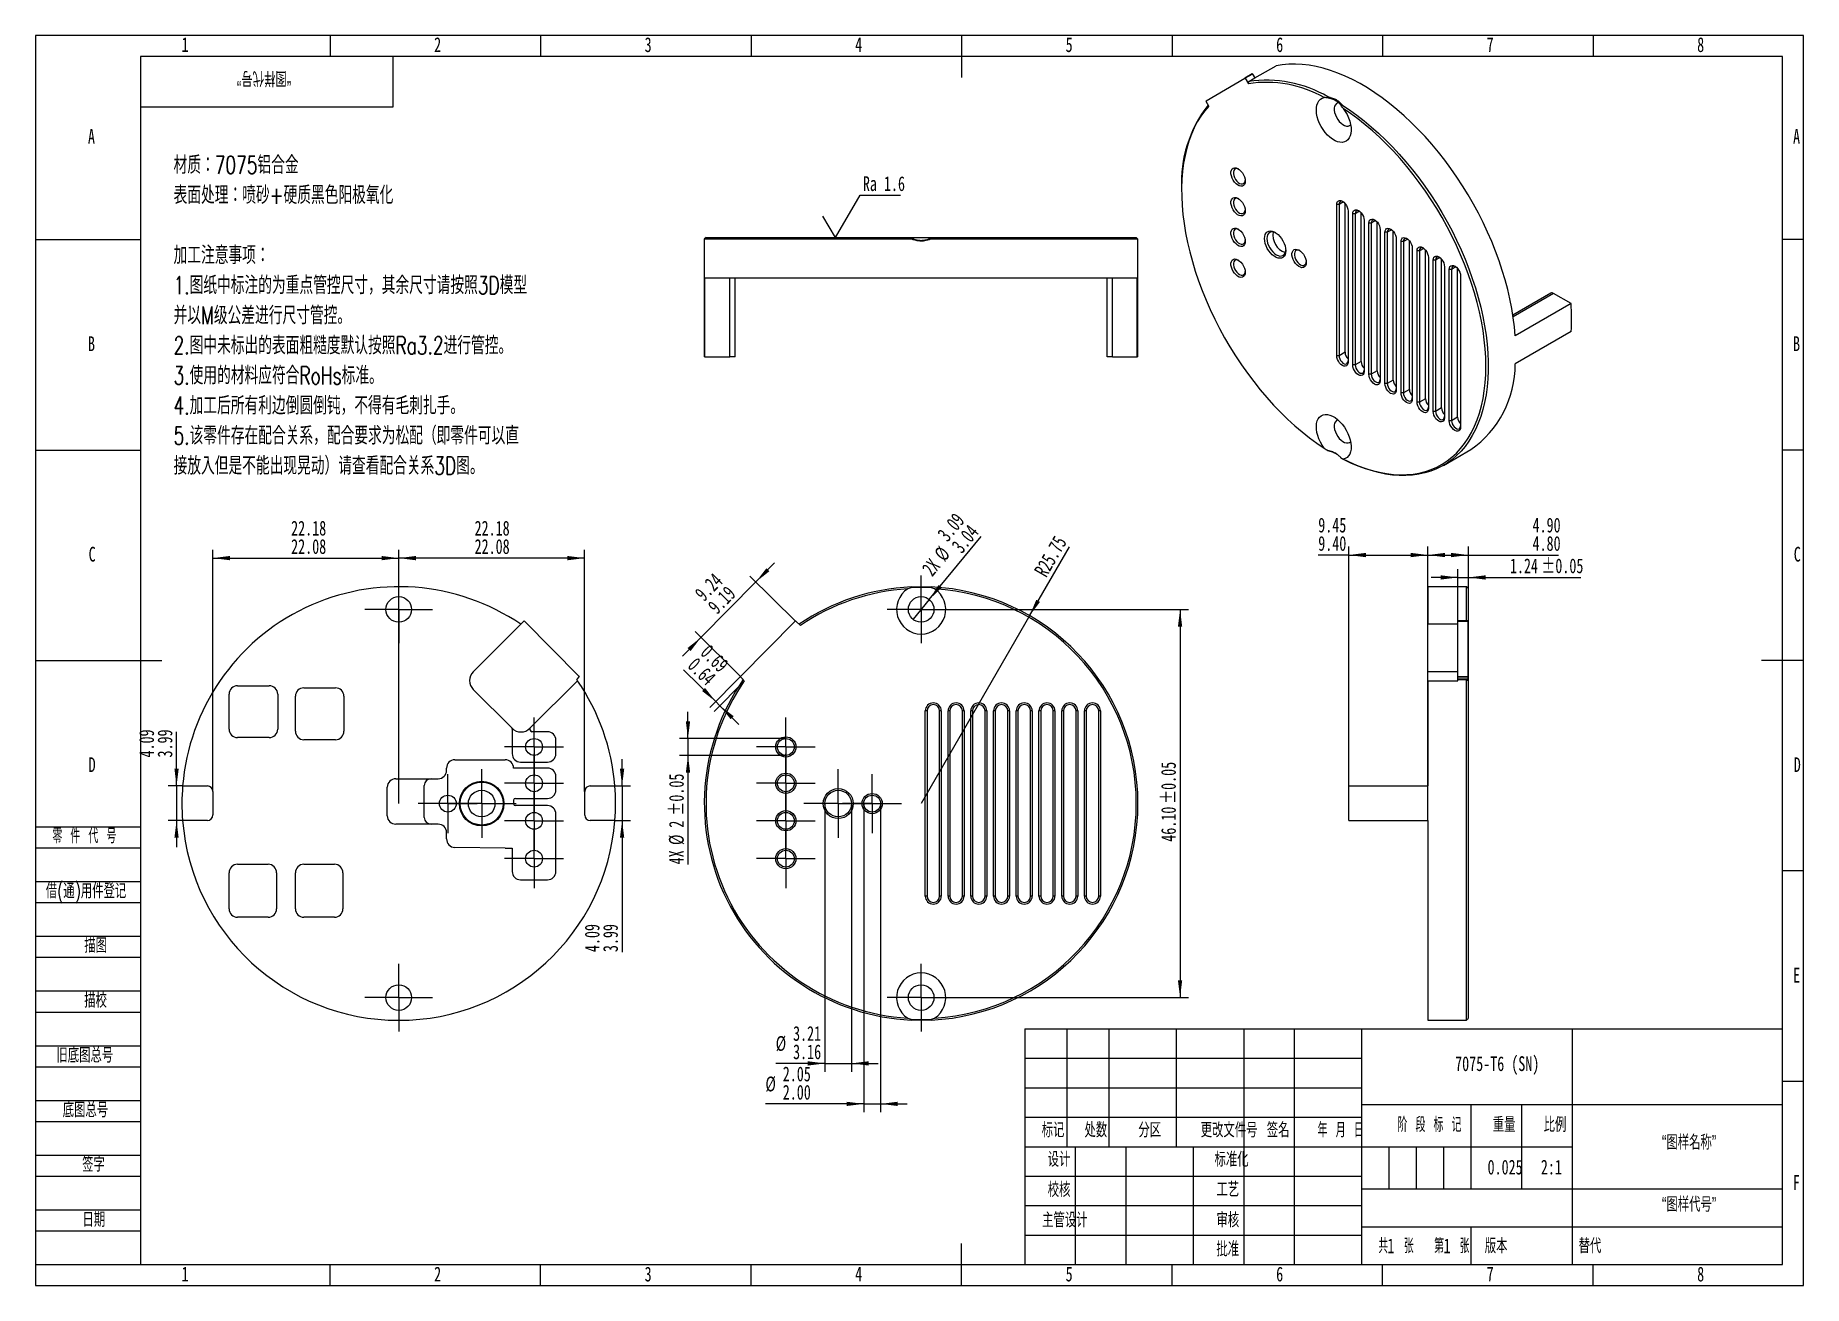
# Model space of a CAD drawing. Header units: millimetres. Extents: x 0 to 420, y 0 to 297.
import ezdxf

# ---------------------------------------------------------------- set-up
doc = ezdxf.new("R2010")
doc.units = ezdxf.units.MM
for name, color, linetype in [('10', 7, 'Continuous'), ('5', 7, 'Continuous'), ('9', 7, 'Continuous'), ('SLD-0', 7, 'Continuous')]:
    doc.layers.add(name, color=color, linetype=linetype)
doc.styles.add('SLDTEXTSTYLE0', font='TXT', dxfattribs={"width": 0.7, "bigfont": 'bigfont'})
doc.styles.add('SLDTEXTSTYLE1', font='TXT', dxfattribs={"width": 0.62, "bigfont": 'bigfont'})
doc.styles.add('SLDTEXTSTYLE2', font='TXT', dxfattribs={"width": 0.614286, "bigfont": 'bigfont'})
doc.styles.add('SLDTEXTSTYLE3', font='TXT', dxfattribs={"width": 0.6, "bigfont": 'bigfont'})
doc.styles.add('SLDTEXTSTYLE4', font='TXT', dxfattribs={"width": 0.7})
doc.dimstyles.new('SLDDIMSTYLE0', dxfattribs={"dimtxt": 3.5, "dimasz": 4.08, "dimexe": 0, "dimexo": 0.0625, "dimgap": 0.875, "dimtad": 2, "dimlfac": 0.5, "dimrnd": 1e-09, "dimdsep": 46, "dimtxsty": 'SLDTEXTSTYLE4', "dimsah": 1, "dimcen": 0.09, "dimadec": 0, "dimazin": 2, "dimlim": 1, "dimtm": 0.05, "dimtfac": 1, "dimtmove": 0, "dimatfit": 0, "dimfxl": 0, "dimfrac": 2, "dimtolj": 1, "dimarcsym": 0})
doc.dimstyles.new('SLDDIMSTYLE1', dxfattribs={"dimtxt": 3.5, "dimasz": 4.08, "dimexe": 0, "dimexo": 0.0625, "dimgap": 0.875, "dimtad": 2, "dimlfac": 0.5, "dimrnd": 1e-09, "dimzin": 12, "dimdsep": 46, "dimtxsty": 'SLDTEXTSTYLE4', "dimsah": 1, "dimcen": 0.09, "dimadec": 0, "dimazin": 3, "dimlim": 1, "dimtm": 0.05, "dimtfac": 1, "dimtmove": 0, "dimatfit": 0, "dimfxl": 0, "dimfrac": 2, "dimtolj": 1, "dimtzin": 12, "dimarcsym": 0})
doc.dimstyles.new('SLDDIMSTYLE10', dxfattribs={"dimtxt": 3.5, "dimasz": 4.08, "dimexe": 0, "dimexo": 0.0625, "dimgap": 0.875, "dimtad": 2, "dimlfac": 0.5, "dimrnd": 1e-09, "dimzin": 12, "dimdsep": 46, "dimtxsty": 'SLDTEXTSTYLE4', "dimsah": 1, "dimcen": 0.09, "dimadec": 0, "dimazin": 3, "dimlim": 1, "dimtm": 0.1, "dimtfac": 1, "dimtmove": 0, "dimatfit": 0, "dimfxl": 0, "dimfrac": 2, "dimtolj": 1, "dimtzin": 12, "dimarcsym": 0})
doc.dimstyles.new('SLDDIMSTYLE11', dxfattribs={"dimtxt": 3.5, "dimasz": 4.08, "dimexe": 0, "dimexo": 0.0625, "dimgap": 0.875, "dimtad": 2, "dimlfac": 0.5, "dimrnd": 1e-09, "dimzin": 12, "dimdsep": 46, "dimtxsty": 'SLDTEXTSTYLE4', "dimsah": 1, "dimcen": 0.09, "dimadec": 0, "dimazin": 3, "dimlim": 1, "dimtp": 0.1, "dimtfac": 1, "dimtofl": 0, "dimtmove": 0, "dimatfit": 3, "dimfxl": 0, "dimfrac": 2, "dimtolj": 1, "dimtzin": 12, "dimarcsym": 0})
doc.dimstyles.new('SLDDIMSTYLE2', dxfattribs={"dimtxt": 3.5, "dimasz": 4.08, "dimexe": 0, "dimexo": 0.0625, "dimgap": 0.875, "dimtad": 2, "dimlfac": 0.5, "dimrnd": 1e-09, "dimzin": 4, "dimdsep": 46, "dimtxsty": 'SLDTEXTSTYLE4', "dimsah": 1, "dimcen": 0.09, "dimadec": 0, "dimazin": 1, "dimtol": 1, "dimtp": 0.05, "dimtm": 0.05, "dimtfac": 1, "dimtofl": 0, "dimtmove": 0, "dimatfit": 3, "dimfxl": 0, "dimfrac": 2, "dimtolj": 1, "dimarcsym": 0})
doc.dimstyles.new('SLDDIMSTYLE3', dxfattribs={"dimtxt": 3.5, "dimasz": 4.08, "dimexe": 0, "dimexo": 0.0625, "dimgap": 0.875, "dimtad": 2, "dimlfac": 0.5, "dimrnd": 1e-09, "dimzin": 12, "dimdsep": 46, "dimtxsty": 'SLDTEXTSTYLE4', "dimsah": 1, "dimcen": 0, "dimadec": 0, "dimazin": 3, "dimtfac": 1, "dimtofl": 0, "dimtmove": 0, "dimatfit": 3, "dimfxl": 0, "dimfrac": 2, "dimtolj": 1, "dimtzin": 12, "dimarcsym": 0})
doc.dimstyles.new('SLDDIMSTYLE4', dxfattribs={"dimtxt": 3.5, "dimasz": 4.08, "dimexe": 0, "dimexo": 0.0625, "dimgap": 0.875, "dimtad": 2, "dimlfac": 0.5, "dimrnd": 1e-09, "dimzin": 12, "dimdsep": 46, "dimtxsty": 'SLDTEXTSTYLE4', "dimsah": 1, "dimcen": 0.09, "dimadec": 0, "dimazin": 3, "dimtol": 1, "dimtp": 0.05, "dimtm": 0.05, "dimtfac": 1, "dimtmove": 0, "dimatfit": 0, "dimfxl": 0, "dimfrac": 2, "dimtolj": 1, "dimarcsym": 0})
doc.dimstyles.new('SLDDIMSTYLE5', dxfattribs={"dimtxt": 3.5, "dimasz": 4.08, "dimexe": 0, "dimexo": 0.0625, "dimgap": 0.875, "dimtad": 2, "dimlfac": 0.5, "dimrnd": 1e-09, "dimzin": 12, "dimdsep": 46, "dimtxsty": 'SLDTEXTSTYLE4', "dimsah": 1, "dimcen": 0.09, "dimadec": 0, "dimazin": 3, "dimlim": 1, "dimtp": 0.05, "dimtfac": 1, "dimtmove": 0, "dimatfit": 0, "dimfxl": 0, "dimfrac": 2, "dimtolj": 1, "dimtzin": 12, "dimarcsym": 0})
doc.dimstyles.new('SLDDIMSTYLE6', dxfattribs={"dimtxt": 3.5, "dimasz": 4.08, "dimexe": 0, "dimexo": 0.0625, "dimgap": 0.875, "dimtad": 2, "dimlfac": 0.5, "dimrnd": 1e-09, "dimzin": 4, "dimdsep": 46, "dimtxsty": 'SLDTEXTSTYLE4', "dimsah": 1, "dimcen": 0.09, "dimadec": 0, "dimazin": 1, "dimlim": 1, "dimtp": 0.05, "dimtfac": 1, "dimtmove": 0, "dimatfit": 0, "dimfxl": 0, "dimfrac": 2, "dimtolj": 1, "dimtzin": 4, "dimarcsym": 0})
doc.dimstyles.new('SLDDIMSTYLE7', dxfattribs={"dimtxt": 3.5, "dimasz": 4.08, "dimexe": 0, "dimexo": 0.0625, "dimgap": 0.875, "dimtad": 2, "dimlfac": 0.5, "dimrnd": 1e-09, "dimzin": 12, "dimdsep": 46, "dimtxsty": 'SLDTEXTSTYLE4', "dimblk1": 'NONE', "dimsah": 1, "dimcen": 0, "dimadec": 0, "dimazin": 3, "dimlim": 1, "dimtp": 0.05, "dimtfac": 1, "dimtmove": 0, "dimatfit": 3, "dimldrblk": 'NONE', "dimfxl": 0, "dimfrac": 2, "dimtolj": 1, "dimtzin": 12, "dimarcsym": 0})
doc.dimstyles.new('SLDDIMSTYLE8', dxfattribs={"dimtxt": 3.5, "dimasz": 4.08, "dimexe": 0, "dimexo": 0.0625, "dimgap": 0.875, "dimtad": 2, "dimlfac": 0.5, "dimrnd": 1e-09, "dimzin": 4, "dimdsep": 46, "dimtxsty": 'SLDTEXTSTYLE4', "dimsah": 1, "dimcen": 0.09, "dimadec": 0, "dimazin": 1, "dimlim": 1, "dimtp": 0.1, "dimtfac": 1, "dimtofl": 0, "dimtmove": 0, "dimatfit": 3, "dimfxl": 0, "dimfrac": 2, "dimtolj": 1, "dimtzin": 4, "dimarcsym": 0})
doc.dimstyles.new('SLDDIMSTYLE9', dxfattribs={"dimtxt": 3.5, "dimasz": 4.08, "dimexe": 0, "dimexo": 0.0625, "dimgap": 0.875, "dimtad": 2, "dimlfac": 0.5, "dimrnd": 1e-09, "dimzin": 4, "dimdsep": 46, "dimtxsty": 'SLDTEXTSTYLE4', "dimsah": 1, "dimcen": 0.09, "dimadec": 0, "dimazin": 1, "dimlim": 1, "dimtp": 0.05, "dimtfac": 1, "dimtofl": 0, "dimtmove": 0, "dimatfit": 3, "dimfxl": 0, "dimfrac": 2, "dimtolj": 1, "dimtzin": 4, "dimarcsym": 0})

msp = doc.modelspace()

# ---------------------------------------------------------------- texts
at = {"layer": '10', "char_height": 3.5}
for s, insert, attachment_point, style in [('1', (35.544, 296.543), 2, 'SLDTEXTSTYLE4'), ('2', (95.544, 296.543), 2, 'SLDTEXTSTYLE4'), ('3', (145.544, 296.543), 2, 'SLDTEXTSTYLE4'), ('4', (195.544, 296.543), 2, 'SLDTEXTSTYLE4'), ('5', (245.544, 296.543), 2, 'SLDTEXTSTYLE4'), ('6', (295.547, 296.543), 2, 'SLDTEXTSTYLE4'), ('7', (345.547, 296.543), 2, 'SLDTEXTSTYLE4'), ('8', (395.547, 296.543), 2, 'SLDTEXTSTYLE4'), ('A', (13.32, 274.756), 2, 'SLDTEXTSTYLE4'), ('A', (418.32, 274.756), 2, 'SLDTEXTSTYLE4'), ('B', (13.32, 225.506), 2, 'SLDTEXTSTYLE4'), ('B', (418.32, 225.506), 2, 'SLDTEXTSTYLE4'), ('C', (13.482, 175.506), 2, 'SLDTEXTSTYLE4'), ('C', (418.482, 175.506), 2, 'SLDTEXTSTYLE4'), ('D', (13.484, 125.506), 2, 'SLDTEXTSTYLE4'), ('D', (418.484, 125.506), 2, 'SLDTEXTSTYLE4'), ('E', (418.318, 75.506), 2, 'SLDTEXTSTYLE4'), ('7075-T6 (SN)', (347.224, 54.481), 2, 'SLDTEXTSTYLE4'), ('“图样名称”', (392.797, 35.791), 2, 'SLDTEXTSTYLE0'), ('0.025', (349.093, 29.905), 2, 'SLDTEXTSTYLE4'), ('2:1', (360.084, 29.905), 2, 'SLDTEXTSTYLE4'), ('F', (418.279, 26.256), 2, 'SLDTEXTSTYLE4'), ('“图样代号”', (392.799, 21.05), 2, 'SLDTEXTSTYLE0'), ('1', (321.142, 11.201), 1, 'SLDTEXTSTYLE4'), ('1', (334.479, 11.201), 1, 'SLDTEXTSTYLE4'), ('1', (35.544, 4.506), 2, 'SLDTEXTSTYLE4'), ('2', (95.544, 4.506), 2, 'SLDTEXTSTYLE4'), ('3', (145.544, 4.506), 2, 'SLDTEXTSTYLE4'), ('4', (195.544, 4.506), 2, 'SLDTEXTSTYLE4'), ('5', (245.544, 4.506), 2, 'SLDTEXTSTYLE4'), ('6', (295.547, 4.506), 2, 'SLDTEXTSTYLE4'), ('7', (345.547, 4.506), 2, 'SLDTEXTSTYLE4'), ('8', (395.547, 4.506), 2, 'SLDTEXTSTYLE4')]:
    msp.add_mtext(s, dxfattribs=dict(at, insert=insert, attachment_point=attachment_point, style=style))
at = {"layer": '10', "color": 7, "char_height": 3.5}
for s, insert, attachment_point, style in [('零 件 代 号', (4.023, 108.595), 1, 'SLDTEXTSTYLE2'), ('借(通)用件登记', (2.474, 95.499), 1, 'SLDTEXTSTYLE0'), ('描图', (14.33, 82.553), 2, 'SLDTEXTSTYLE0'), ('描校', (14.298, 69.517), 2, 'SLDTEXTSTYLE0'), ('旧底图总号', (5, 56.488), 1, 'SLDTEXTSTYLE0'), ('底图总号', (6.5, 43.486), 1, 'SLDTEXTSTYLE0'), ('标记', (241.711, 38.717), 2, 'SLDTEXTSTYLE0'), ('处数', (251.886, 38.717), 2, 'SLDTEXTSTYLE0'), ('分区', (264.683, 38.717), 2, 'SLDTEXTSTYLE0'), ('更改文件号', (283.529, 38.717), 2, 'SLDTEXTSTYLE0'), ('签名', (295.187, 38.717), 2, 'SLDTEXTSTYLE0'), ('年 月 日', (310.041, 38.717), 2, 'SLDTEXTSTYLE1'), ('阶 段 标 记', (331.125, 39.994), 2, 'SLDTEXTSTYLE2'), ('重量', (348.85, 39.994), 2, 'SLDTEXTSTYLE0'), ('比例', (360.942, 39.994), 2, 'SLDTEXTSTYLE0'), ('签字', (13.804, 30.537), 2, 'SLDTEXTSTYLE0'), ('设计', (243.15, 31.734), 2, 'SLDTEXTSTYLE0'), ('标准化', (284.121, 31.734), 2, 'SLDTEXTSTYLE0'), ('校核', (243.149, 24.556), 2, 'SLDTEXTSTYLE0'), ('工艺', (283.235, 24.599), 2, 'SLDTEXTSTYLE0'), ('日期', (13.881, 17.437), 2, 'SLDTEXTSTYLE0'), ('主管设计', (244.531, 17.33), 2, 'SLDTEXTSTYLE0'), ('审核', (283.234, 17.33), 2, 'SLDTEXTSTYLE0'), ('批准', (283.217, 10.441), 2, 'SLDTEXTSTYLE0'), ('共  张', (323.178, 11.201), 2, 'SLDTEXTSTYLE3'), ('第  张', (336.442, 11.201), 2, 'SLDTEXTSTYLE3'), ('版本', (346.961, 11.201), 2, 'SLDTEXTSTYLE0')]:
    msp.add_mtext(s, dxfattribs=dict(at, insert=insert, attachment_point=attachment_point, style=style))
at = {"layer": 'SLD-0', "insert": (54.315, 285.023), "char_height": 3.5, "attachment_point": 2, "rotation": 180, "style": 'SLDTEXTSTYLE0'}
msp.add_mtext('“图样代号”', dxfattribs=at)
at = {"layer": 'SLD-0', "insert": (366.561, 11.201), "char_height": 3.5, "attachment_point": 1, "style": 'SLDTEXTSTYLE0'}
msp.add_mtext('替代', dxfattribs=at)

# ---------------------------------------------------------------- blocks, each defined once
blk = doc.blocks.new('SW_NOTE_0')
at = {"layer": '10', "color": 0, "attachment_point": 1, "style": 'SLDTEXTSTYLE0'}
for s, insert, char_height in [('材质：7075铝合金', (0, 5.46), 4.233), ('表面处理：喷砂+硬质黑色阳极氧化', (0, -1.69), 4.2333), ('加工注意事项：', (0, -15.98), 4.233), ('1.图纸中标注的为重点管控尺寸，其余尺寸请按照3D模型', (0, -23.12), 4.2333), ('并以M级公差进行尺寸管控。', (0, -30.27), 4.2333), ('2.图中未标出的表面粗糙度默认按照Ra3.2进行管控。', (0, -37.41), 4.2333), ('3.使用的材料应符合RoHs标准。', (0, -44.55), 4.2333), ('4.加工后所有利边倒圆倒钝，不得有毛刺扎手。', (0, -51.7), 4.2333), ('5.该零件存在配合关系，配合要求为松配（即零件可以直', (0, -58.84), 4.2333), ('接放入但是不能出现晃动）请查看配合关系3D图。', (0, -65.99), 4.2333)]:
    blk.add_mtext(s, dxfattribs=dict(at, insert=insert, char_height=char_height))
blk = doc.blocks.new('_D')
at = {"layer": '10'}
for p, q in [((161.61, 138.75), (153.98, 146.29)), ((167.52, 144.73), (160.2, 137.32)), ((168.39, 143.63), (161.19, 136.35)), ((161.61, 138.75), (162.6, 137.77)), ((162.6, 137.77), (167.11, 133.31))]:
    blk.add_line(p, q, dxfattribs=at)
for points in [[(161.61, 138.75), (159.06, 141.98), (158.35, 141.25)], [(162.6, 137.77), (165.14, 134.54), (165.86, 135.27)]]:
    blk.add_solid(points, dxfattribs=at)
at = {"layer": '10', "char_height": 3.5, "attachment_point": 1, "rotation": 315.3524, "style": 'SLDTEXTSTYLE4'}
for s, insert in [('0.69', (160.21, 152.59)), ('0.64', (157.15, 149.5))]:
    blk.add_mtext(s, dxfattribs=dict(at, insert=insert))
blk = doc.blocks.new('_D_1')
at = {"layer": '10'}
for p, q in [((180.51, 157.88), (169.7, 168.56)), ((171.12, 167.15), (175.58, 171.67)), ((158.13, 154.01), (171.12, 167.15)), ((167.52, 144.73), (156.71, 155.41)), ((158.13, 154.01), (153.67, 149.49))]:
    blk.add_line(p, q, dxfattribs=at)
for points in [[(171.12, 167.15), (174.35, 169.7), (173.63, 170.41)], [(158.13, 154.01), (154.9, 151.46), (155.63, 150.75)]]:
    blk.add_solid(points, dxfattribs=at)
at = {"layer": '10', "char_height": 3.5, "attachment_point": 1, "rotation": 45.3524, "style": 'SLDTEXTSTYLE4'}
for s, insert in [('9.24', (156.33, 164.8)), ('9.19', (159.43, 161.75))]:
    blk.add_mtext(s, dxfattribs=dict(at, insert=insert))
blk = doc.blocks.new('_D_2')
at = {"layer": '10'}
for p, q in [((218.43, 160.63), (273.89, 160.63)), ((271.89, 160.63), (271.89, 68.43)), ((218.43, 68.43), (273.89, 68.43))]:
    blk.add_line(p, q, dxfattribs=at)
for points in [[(271.89, 160.63), (271.38, 156.55), (272.4, 156.55)], [(271.89, 68.43), (272.4, 72.51), (271.38, 72.51)]]:
    blk.add_solid(points, dxfattribs=at)
at = {"layer": '10', "char_height": 3.5, "attachment_point": 1, "rotation": 90, "style": 'SLDTEXTSTYLE4'}
for s, insert in [('±0.05', (267.38, 114.43)), ('46.10', (267.38, 105.45))]:
    blk.add_mtext(s, dxfattribs=dict(at, insert=insert))
blk = doc.blocks.new('_D_3')
at = {"layer": '10'}
for q in [(245.59, 175.5), (210.39, 114.53)]:
    blk.add_line((236.14, 159.13), q, dxfattribs=at)
blk.add_solid([(236.14, 159.13), (238.62, 162.41), (237.74, 162.92)], dxfattribs=at)
at = {"layer": '10', "insert": (237.08, 169.79), "char_height": 3.5, "attachment_point": 1, "rotation": 60, "style": 'SLDTEXTSTYLE4'}
blk.add_mtext('R25.75', dxfattribs=at)
blk = doc.blocks.new('_D_4')
at = {"layer": '10'}
for p, q in [((155.01, 129.97), (155.01, 136.32)), ((178.25, 129.97), (153.01, 129.97)), ((155.01, 129.97), (155.01, 125.97)), ((178.25, 125.97), (153.01, 125.97)), ((155.01, 125.97), (155.01, 100.07))]:
    blk.add_line(p, q, dxfattribs=at)
for points in [[(155.01, 129.97), (155.52, 134.05), (154.5, 134.05)], [(155.01, 125.97), (154.5, 121.89), (155.52, 121.89)]]:
    blk.add_solid(points, dxfattribs=at)
at = {"layer": '10', "char_height": 3.5, "attachment_point": 1, "rotation": 90, "style": 'SLDTEXTSTYLE4'}
for s, insert in [('±0.05', (150.5, 111.63)), ('2', (150.5, 108.78)), ('%%c', (150.49, 104.67)), ('4X', (150.5, 100.07))]:
    blk.add_mtext(s, dxfattribs=dict(at, insert=insert))
blk = doc.blocks.new('_D_5')
at = {"layer": '10'}
for p, q in [((187.54, 114.51), (187.54, 50.79)), ((193.86, 114.51), (193.86, 50.79)), ((187.54, 52.79), (175.85, 52.79)), ((187.54, 52.79), (193.86, 52.79)), ((193.86, 52.79), (200.21, 52.79))]:
    blk.add_line(p, q, dxfattribs=at)
for points in [[(187.54, 52.79), (183.46, 53.3), (183.46, 52.28)], [(193.86, 52.79), (197.94, 52.28), (197.94, 53.3)]]:
    blk.add_solid(points, dxfattribs=at)
at = {"layer": '10', "char_height": 3.5, "attachment_point": 1, "style": 'SLDTEXTSTYLE4'}
for s, insert in [('%%c', (175.85, 59.28)), ('3.21', (179.97, 61.66)), ('3.16', (179.97, 57.3))]:
    blk.add_mtext(s, dxfattribs=dict(at, insert=insert))
blk = doc.blocks.new('_D_6')
at = {"layer": '10'}
for p, q in [((196.75, 114.51), (196.75, 41.18)), ((200.75, 114.51), (200.75, 41.18)), ((196.75, 43.18), (173.41, 43.18)), ((196.75, 43.18), (200.75, 43.18)), ((200.75, 43.18), (207.1, 43.18))]:
    blk.add_line(p, q, dxfattribs=at)
for points in [[(196.75, 43.18), (192.67, 43.68), (192.67, 42.67)], [(200.75, 43.18), (204.83, 42.67), (204.83, 43.68)]]:
    blk.add_solid(points, dxfattribs=at)
at = {"layer": '10', "char_height": 3.5, "attachment_point": 1, "style": 'SLDTEXTSTYLE4'}
for s, insert in [('2.05', (177.52, 52.04)), ('%%c', (173.41, 49.66)), ('2.00', (177.52, 47.69))]:
    blk.add_mtext(s, dxfattribs=dict(at, insert=insert))
blk = doc.blocks.new('_D_7')
at = {"layer": '10'}
for q in [(224.62, 177.93), (208.46, 158.28)]:
    blk.add_line((212.32, 162.98), q, dxfattribs=at)
blk.add_solid([(212.32, 162.98), (215.3, 165.81), (214.52, 166.45)], dxfattribs=at)
at = {"layer": '10', "char_height": 3.5, "attachment_point": 1, "rotation": 50.5728, "style": 'SLDTEXTSTYLE4'}
for s, insert in [('3.09', (213.99, 178.72)), ('3.04', (217.36, 175.95)), ('2X', (210.31, 170.47)), ('%%c', (213.22, 174.03))]:
    blk.add_mtext(s, dxfattribs=dict(at, insert=insert))
blk = doc.blocks.new('_None')
blk = doc.blocks.new('SW_CENTERMARKSYMBOL_0')
at = {"layer": '10', "color": 0}
for p, q in [((0, 5), (0, 8.04)), ((0, 0), (0, 5)), ((-5, 0), (-8.04, 0)), ((0, 0), (-5, 0)), ((0, 0), (0, -5)), ((0, 0), (5, 0)), ((5, 0), (8.04, 0)), ((0, -5), (0, -8.04))]:
    blk.add_line(p, q, dxfattribs=at)
blk = doc.blocks.new('SW_CENTERMARKSYMBOL_1')
at = {"layer": '10', "color": 0}
for p, q in [((0, 5), (0, 8.04)), ((0, 0), (0, 5)), ((-5, 0), (-8.04, 0)), ((0, 0), (-5, 0)), ((0, 0), (0, -5)), ((0, 0), (5, 0)), ((5, 0), (8.04, 0)), ((0, -5), (0, -8.04))]:
    blk.add_line(p, q, dxfattribs=at)
blk = doc.blocks.new('SW_CENTERMARKSYMBOL_2')
at = {"layer": '10', "color": 0}
for p, q in [((0, 5), (0, 8.16)), ((0, 0), (0, 5)), ((-5, 0), (-8.16, 0)), ((0, 0), (-5, 0)), ((0, 0), (0, -5)), ((0, 0), (5, 0)), ((5, 0), (8.16, 0)), ((0, -5), (0, -8.16))]:
    blk.add_line(p, q, dxfattribs=at)
blk = doc.blocks.new('SW_CENTERMARKSYMBOL_3')
at = {"layer": '10', "color": 0}
for p, q in [((0, 5), (0, 7)), ((0, 0), (0, 5)), ((-5, 0), (-7, 0)), ((0, 0), (-5, 0)), ((0, 0), (0, -5)), ((0, 0), (5, 0)), ((5, 0), (7, 0)), ((0, -5), (0, -7))]:
    blk.add_line(p, q, dxfattribs=at)
blk = doc.blocks.new('SW_CENTERMARKSYMBOL_4')
at = {"layer": '10', "color": 0}
for p, q in [((0, 5), (0, 7)), ((0, 0), (0, 5)), ((-5, 0), (-7, 0)), ((0, 0), (-5, 0)), ((0, 0), (0, -5)), ((0, 0), (5, 0)), ((5, 0), (7, 0)), ((0, -5), (0, -7))]:
    blk.add_line(p, q, dxfattribs=at)
blk = doc.blocks.new('SW_CENTERMARKSYMBOL_5')
at = {"layer": '10', "color": 0}
for p, q in [((0, 5), (0, 7)), ((0, 0), (0, 5)), ((-5, 0), (-7, 0)), ((0, 0), (-5, 0)), ((0, 0), (0, -5)), ((0, 0), (5, 0)), ((5, 0), (7, 0)), ((0, -5), (0, -7))]:
    blk.add_line(p, q, dxfattribs=at)
blk = doc.blocks.new('SW_CENTERMARKSYMBOL_6')
at = {"layer": '10', "color": 0}
for p, q in [((0, 5), (0, 7)), ((0, 0), (0, 5)), ((-5, 0), (-7, 0)), ((0, 0), (-5, 0)), ((0, 0), (0, -5)), ((0, 0), (5, 0)), ((5, 0), (7, 0)), ((0, -5), (0, -7))]:
    blk.add_line(p, q, dxfattribs=at)
blk = doc.blocks.new('SW_CENTERMARKSYMBOL_7')
at = {"layer": '10', "color": 0}
for p, q in [((0, 5), (0, 7)), ((0, 0), (0, 5)), ((-5, 0), (-7, 0)), ((0, 0), (-5, 0)), ((0, 0), (0, -5)), ((0, 0), (5, 0)), ((5, 0), (7, 0)), ((0, -5), (0, -7))]:
    blk.add_line(p, q, dxfattribs=at)
blk = doc.blocks.new('SW_SFSYMBOL_0')
at = {"layer": '10', "color": 0}
for p, q in [((-6.54, -10), (-0.65, 0)), ((-0.65, 0), (8.94, 0)), ((-6.54, -10), (-9.49, -5))]:
    blk.add_line(p, q, dxfattribs=at)
at = {"layer": '10', "color": 0, "insert": (0, 4.51), "char_height": 3.5, "attachment_point": 1, "style": 'SLDTEXTSTYLE4'}
blk.add_mtext('Ra 1.6', dxfattribs=at)
blk = doc.blocks.new('_D_8')
at = {"layer": '10'}
for p, q in [((330.77, 145.84), (330.77, 175.55)), ((330.77, 173.55), (340.36, 173.55)), ((340.36, 143.63), (340.36, 175.55)), ((340.36, 173.55), (361.74, 173.55))]:
    blk.add_line(p, q, dxfattribs=at)
for points in [[(330.77, 173.55), (334.85, 173.04), (334.85, 174.06)], [(340.36, 173.55), (336.28, 174.06), (336.28, 173.04)]]:
    blk.add_solid(points, dxfattribs=at)
at = {"layer": '10', "char_height": 3.5, "attachment_point": 1, "style": 'SLDTEXTSTYLE4'}
for s, insert in [('4.90', (355.61, 182.42)), ('4.80', (355.61, 178.06))]:
    blk.add_mtext(s, dxfattribs=dict(at, insert=insert))
blk = doc.blocks.new('_D_9')
at = {"layer": '10'}
for p, q in [((311.96, 173.55), (304.71, 173.55)), ((311.96, 118.69), (311.96, 175.55)), ((311.96, 173.55), (330.77, 173.55)), ((330.77, 110.5), (330.77, 175.55))]:
    blk.add_line(p, q, dxfattribs=at)
for points in [[(311.96, 173.55), (316.04, 173.04), (316.04, 174.06)], [(330.77, 173.55), (326.69, 174.06), (326.69, 173.04)]]:
    blk.add_solid(points, dxfattribs=at)
at = {"layer": '10', "char_height": 3.5, "attachment_point": 1, "style": 'SLDTEXTSTYLE4'}
for s, insert in [('9.45', (304.71, 182.42)), ('9.40', (304.71, 178.06))]:
    blk.add_mtext(s, dxfattribs=dict(at, insert=insert))
blk = doc.blocks.new('_D_10')
at = {"layer": '10'}
for p, q in [((337.89, 168.23), (331.54, 168.23)), ((337.89, 157.88), (337.89, 170.23)), ((337.89, 168.23), (340.36, 168.23)), ((340.36, 157.88), (340.36, 170.23)), ((340.36, 168.23), (367.11, 168.23))]:
    blk.add_line(p, q, dxfattribs=at)
for points in [[(337.89, 168.23), (333.81, 168.74), (333.81, 167.72)], [(340.36, 168.23), (344.44, 167.72), (344.44, 168.74)]]:
    blk.add_solid(points, dxfattribs=at)
at = {"layer": '10', "char_height": 3.5, "attachment_point": 1, "style": 'SLDTEXTSTYLE4'}
for s, insert in [('1.24', (350.24, 172.74)), ('±0.05', (357.69, 172.74))]:
    blk.add_mtext(s, dxfattribs=dict(at, insert=insert))
blk = doc.blocks.new('_D_11')
at = {"layer": '10'}
for p, q in [((33.53, 118.69), (33.53, 131.59)), ((34.98, 118.69), (31.53, 118.69)), ((33.53, 118.69), (33.53, 110.5)), ((34.97, 110.5), (31.53, 110.5)), ((33.53, 110.5), (33.54, 104.15))]:
    blk.add_line(p, q, dxfattribs=at)
for points in [[(33.53, 118.69), (34.04, 122.77), (33.03, 122.77)], [(33.53, 110.5), (33.03, 106.42), (34.04, 106.42)]]:
    blk.add_solid(points, dxfattribs=at)
at = {"layer": '10', "char_height": 3.5, "attachment_point": 1, "rotation": 90.001, "style": 'SLDTEXTSTYLE4'}
for s, insert in [('4.09', (24.67, 125.46)), ('3.99', (29.02, 125.46))]:
    blk.add_mtext(s, dxfattribs=dict(at, insert=insert))
blk = doc.blocks.new('_D_12')
at = {"layer": '10'}
for p, q in [((42.16, 117.4), (42.16, 174.82)), ((42.16, 172.82), (86.31, 172.82)), ((86.32, 114.53), (86.31, 174.82))]:
    blk.add_line(p, q, dxfattribs=at)
for points in [[(42.16, 172.82), (46.24, 172.31), (46.24, 173.33)], [(86.31, 172.82), (82.23, 173.33), (82.23, 172.31)]]:
    blk.add_solid(points, dxfattribs=at)
at = {"layer": '10', "char_height": 3.5, "attachment_point": 1, "rotation": 0.001, "style": 'SLDTEXTSTYLE4'}
for s, insert in [('22.18', (60.75, 181.69)), ('22.08', (60.75, 177.33))]:
    blk.add_mtext(s, dxfattribs=dict(at, insert=insert))
blk = doc.blocks.new('_D_13')
at = {"layer": '10'}
for p, q in [((86.32, 114.53), (86.32, 174.82)), ((130.47, 172.82), (86.32, 172.82)), ((130.47, 117.39), (130.47, 174.82))]:
    blk.add_line(p, q, dxfattribs=at)
for points in [[(86.32, 172.82), (90.4, 172.31), (90.4, 173.33)], [(130.47, 172.82), (126.39, 173.33), (126.39, 172.31)]]:
    blk.add_solid(points, dxfattribs=at)
at = {"layer": '10', "char_height": 3.5, "attachment_point": 1, "rotation": 359.999, "style": 'SLDTEXTSTYLE4'}
for s, insert in [('22.18', (104.32, 181.69)), ('22.08', (104.32, 177.33))]:
    blk.add_mtext(s, dxfattribs=dict(at, insert=insert))
blk = doc.blocks.new('_D_14')
at = {"layer": '10'}
for p, q in [((139.36, 118.69), (139.36, 125.04)), ((137.65, 118.69), (141.36, 118.69)), ((139.36, 118.69), (139.36, 110.5)), ((137.66, 110.5), (141.36, 110.5)), ((139.36, 110.5), (139.36, 79.23))]:
    blk.add_line(p, q, dxfattribs=at)
for points in [[(139.36, 118.69), (139.87, 122.77), (138.85, 122.77)], [(139.36, 110.5), (138.85, 106.42), (139.87, 106.42)]]:
    blk.add_solid(points, dxfattribs=at)
at = {"layer": '10', "char_height": 3.5, "attachment_point": 1, "rotation": 89.999, "style": 'SLDTEXTSTYLE4'}
for s, insert in [('4.09', (130.49, 79.23)), ('3.99', (134.85, 79.23))]:
    blk.add_mtext(s, dxfattribs=dict(at, insert=insert))
blk = doc.blocks.new('SW_CENTERMARKSYMBOL_8')
at = {"layer": '10', "color": 0}
for p, q in [((0, 5), (0, 8.04)), ((0, 0), (0, 5)), ((-5, 0), (-8.04, 0)), ((0, 0), (-5, 0)), ((0, 0), (0, -5)), ((0, 0), (5, 0)), ((5, 0), (8.04, 0)), ((0, -5), (0, -8.04))]:
    blk.add_line(p, q, dxfattribs=at)
blk = doc.blocks.new('SW_CENTERMARKSYMBOL_9')
at = {"layer": '10', "color": 0}
for p, q in [((0, 5), (0, 8.04)), ((0, 0), (0, 5)), ((-5, 0), (-8.04, 0)), ((0, 0), (-5, 0)), ((0, 0), (0, -5)), ((0, 0), (5, 0)), ((5, 0), (8.04, 0)), ((0, -5), (0, -8.04))]:
    blk.add_line(p, q, dxfattribs=at)
blk = doc.blocks.new('SW_CENTERMARKSYMBOL_10')
at = {"layer": '10', "color": 0}
for p, q in [((0, 5), (0, 8.16)), ((0, 0), (0, 5)), ((-5, 0), (-8.16, 0)), ((0, 0), (-5, 0)), ((0, 0), (0, -5)), ((0, 0), (5, 0)), ((5, 0), (8.16, 0)), ((0, -5), (0, -8.16))]:
    blk.add_line(p, q, dxfattribs=at)
blk = doc.blocks.new('SW_CENTERMARKSYMBOL_11')
at = {"layer": '10', "color": 0}
for p, q in [((0, 5), (0, 7)), ((0, 0), (0, 5)), ((-5, 0), (-7, 0)), ((0, 0), (-5, 0)), ((0, 0), (0, -5)), ((0, 0), (5, 0)), ((5, 0), (7, 0)), ((0, -5), (0, -7))]:
    blk.add_line(p, q, dxfattribs=at)
blk = doc.blocks.new('SW_CENTERMARKSYMBOL_12')
at = {"layer": '10', "color": 0}
for p, q in [((0, 5), (0, 7)), ((0, 0), (0, 5)), ((-5, 0), (-7, 0)), ((0, 0), (-5, 0)), ((0, 0), (0, -5)), ((0, 0), (5, 0)), ((5, 0), (7, 0)), ((0, -5), (0, -7))]:
    blk.add_line(p, q, dxfattribs=at)
blk = doc.blocks.new('SW_CENTERMARKSYMBOL_13')
at = {"layer": '10', "color": 0}
for p, q in [((0, 5), (0, 7)), ((0, 0), (0, 5)), ((-5, 0), (-7, 0)), ((0, 0), (-5, 0)), ((0, 0), (0, -5)), ((0, 0), (5, 0)), ((5, 0), (7, 0)), ((0, -5), (0, -7))]:
    blk.add_line(p, q, dxfattribs=at)
blk = doc.blocks.new('SW_CENTERMARKSYMBOL_14')
at = {"layer": '10', "color": 0}
for p, q in [((0, 5), (0, 7)), ((0, 0), (0, 5)), ((-5, 0), (-7, 0)), ((0, 0), (-5, 0)), ((0, 0), (0, -5)), ((0, 0), (5, 0)), ((5, 0), (7, 0)), ((0, -5), (0, -7))]:
    blk.add_line(p, q, dxfattribs=at)
blk = doc.blocks.new('SW_CENTERMARKSYMBOL_15')
at = {"layer": '10', "color": 0}
for p, q in [((0, 5), (0, 7)), ((0, 0), (0, 5)), ((-5, 0), (-7, 0)), ((0, 0), (-5, 0)), ((0, 0), (0, -5)), ((0, 0), (5, 0)), ((5, 0), (7, 0)), ((0, -5), (0, -7))]:
    blk.add_line(p, q, dxfattribs=at)

# ---------------------------------------------------------------- dimensions: what is measured, and where the dimension line sits
at = {"layer": '10'}
dim = msp.add_diameter_dim_2p(p1=(208.459, 158.283), p2=(212.321, 162.98), text='2X <>', dimstyle='SLDDIMSTYLE7', dxfattribs=at)
dim.commit()
dim.dimension.update_dxf_attribs({"geometry": '_D_7', "text_midpoint": (220.266, 172.643), "dimtype": 163})
for base, p1, p2, angle, dimstyle, picture, middle in [((86.315, 172.821), (42.159, 117.404), (86.316, 114.531), 0.00101, 'SLDDIMSTYLE11', '_D_12', (64.583, 172.821)), ((86.317, 172.821), (130.473, 117.391), (86.316, 114.531), 359.99899, 'SLDDIMSTYLE11', '_D_13', (108.16, 172.821)), ((171.119, 167.154), (167.521, 144.734), (180.507, 157.881), 45.35241, 'SLDDIMSTYLE1', '_D_1', (164.798, 160.755)), ((271.89, 68.431), (218.43, 160.631), (218.43, 68.431), 90, 'SLDDIMSTYLE2', '_D_2', (271.89, 114.648)), ((162.597, 137.771), (167.521, 144.734), (168.386, 143.632), 315.35241, 'SLDDIMSTYLE0', '_D', (156.158, 144.131)), ((33.535, 110.503), (34.984, 118.691), (34.974, 110.503), 270.00101, 'SLDDIMSTYLE10', '_D_11', (33.535, 128.527)), ((139.358, 110.503), (137.647, 118.691), (137.658, 110.503), 89.99899, 'SLDDIMSTYLE10', '_D_14', (139.357, 82.294))]:
    dim = msp.add_linear_dim(base=base, p1=p1, p2=p2, angle=angle, dimstyle=dimstyle, dxfattribs=at)
    dim.commit()
    dim.dimension.update_dxf_attribs({"geometry": picture, "text_midpoint": middle, "dimtype": 160})
dim = msp.add_radius_dim(center=(210.39, 114.531), mpoint=(236.14, 159.132), dimstyle='SLDDIMSTYLE3', dxfattribs=at)
dim.commit()
dim.dimension.update_dxf_attribs({"geometry": '_D_3', "text_midpoint": (243.309, 171.549), "dimtype": 164})
for base, p1, p2, dimstyle, picture, middle in [((330.766, 173.55), (311.959, 118.691), (330.766, 110.504), 'SLDDIMSTYLE9', '_D_9', (307.777, 173.55)), ((340.359, 173.55), (330.766, 145.844), (340.359, 143.632), 'SLDDIMSTYLE8', '_D_8', (358.676, 173.55)), ((340.359, 168.23), (337.886, 157.881), (340.359, 157.881), 'SLDDIMSTYLE4', '_D_10', (358.676, 168.23))]:
    dim = msp.add_linear_dim(base=base, p1=p1, p2=p2, dimstyle=dimstyle, dxfattribs=at)
    dim.commit()
    dim.dimension.update_dxf_attribs({"geometry": picture, "text_midpoint": middle, "dimtype": 160})
dim = msp.add_linear_dim(base=(155.011, 125.969), p1=(178.254, 129.969), p2=(178.254, 125.969), angle=90, text='4X %%c<>', dimstyle='SLDDIMSTYLE4', dxfattribs=at)
dim.commit()
dim.dimension.update_dxf_attribs({"geometry": '_D_4', "text_midpoint": (155.011, 110.562), "dimtype": 160})
for base, p1, p2, dimstyle, picture, middle in [((200.75, 43.175), (196.75, 114.507), (200.75, 114.507), 'SLDDIMSTYLE6', '_D_6', (178.536, 43.175)), ((193.86, 52.79), (187.54, 114.507), (193.86, 114.507), 'SLDDIMSTYLE5', '_D_5', (180.98, 52.79))]:
    dim = msp.add_linear_dim(base=base, p1=p1, p2=p2, text='%%c<>', dimstyle=dimstyle, dxfattribs=at)
    dim.commit()
    dim.dimension.update_dxf_attribs({"geometry": picture, "text_midpoint": middle, "dimtype": 160})

# ---------------------------------------------------------------- linework, layer by layer
at = {"color": 7, "linetype": 'Continuous', "lineweight": 25}
for p, q in [((278.079, 281.431), (287.262, 286.865)), ((289.011, 287.874), (287.262, 286.865)), ((289.111, 287.817), (287.362, 286.808)), ((287.362, 286.808), (288.117, 285.511)), ((288.117, 285.511), (288.194, 286.027)), ((288.194, 286.027), (289.66, 286.873)), ((289.111, 287.817), (289.66, 286.873)), ((289.659, 286.874), (294.691, 289.779)), ((306.971, 282.147), (307.01, 282.402)), ((278.4, 280.765), (278.08, 281.315)), ((278.691, 280.178), (278.4, 280.765)), ((310.135, 280.32), (310.34, 280.48)), ((272.259, 260.455), (272.259, 260.129)), ((309.094, 220.901), (309.094, 256.828)), ((309.66, 256.828), (309.094, 256.828)), ((309.66, 256.828), (309.66, 220.901)), ((311.074, 221.717), (311.074, 257.052)), ((311.781, 255.277), (311.781, 219.349)), ((312.913, 218.696), (312.913, 254.624)), ((313.478, 254.624), (312.913, 254.624)), ((313.478, 254.624), (313.478, 218.696)), ((314.893, 219.513), (314.893, 254.847)), ((315.6, 253.073), (315.6, 217.145)), ((316.731, 216.492), (316.731, 252.42)), ((317.297, 252.42), (316.731, 252.42)), ((317.297, 252.42), (317.297, 216.492)), ((318.711, 217.308), (318.711, 252.643)), ((159.29, 249.021), (158.89, 248.621)), ((158.89, 248.621), (158.89, 220.621)), ((208.035, 248.621), (158.89, 248.621)), ((159.29, 249.021), (207.215, 249.021)), ((207.204, 249.021), (213.572, 249.021)), ((208.153, 248.793), (208.035, 248.621)), ((212.627, 248.793), (212.745, 248.621)), ((261.89, 248.621), (212.745, 248.621)), ((213.566, 249.021), (261.49, 249.021)), ((261.89, 248.621), (261.49, 249.021)), ((261.89, 220.621), (261.89, 248.621)), ((319.418, 250.869), (319.418, 214.941)), ((320.549, 214.288), (320.549, 250.215)), ((321.115, 250.215), (320.549, 250.215)), ((321.115, 250.215), (321.115, 214.288)), ((322.529, 215.104), (322.529, 250.439)), ((323.236, 248.664), (323.236, 212.737)), ((324.368, 212.083), (324.368, 248.011)), ((324.933, 248.011), (324.368, 248.011)), ((324.933, 248.011), (324.933, 212.083)), ((326.348, 212.9), (326.348, 248.235)), ((327.055, 246.46), (327.055, 210.532)), ((328.186, 209.879), (328.186, 245.807)), ((328.752, 245.807), (328.186, 245.807)), ((328.752, 245.807), (328.752, 209.879)), ((330.166, 210.696), (330.166, 246.03)), ((330.873, 244.256), (330.873, 208.328)), ((332.005, 207.675), (332.005, 243.603)), ((332.57, 243.603), (332.005, 243.603)), ((332.57, 243.603), (332.57, 207.675)), ((333.984, 208.491), (333.984, 243.826)), ((159.048, 239.428), (261.732, 239.428)), ((159.048, 220.621), (159.048, 239.428)), ((164.933, 220.621), (164.933, 239.428)), ((166.233, 220.621), (166.233, 239.428)), ((254.547, 220.621), (254.547, 239.428)), ((255.847, 220.621), (255.847, 239.428)), ((261.732, 220.621), (261.732, 239.428)), ((334.692, 242.051), (334.692, 206.124)), ((335.823, 205.47), (335.823, 241.398)), ((336.389, 241.398), (335.823, 241.398)), ((336.389, 241.398), (336.389, 205.47)), ((337.803, 206.287), (337.803, 241.622)), ((338.51, 239.847), (338.51, 203.919)), ((359.967, 235.768), (350.926, 230.549)), ((364.771, 233.306), (360.617, 235.704)), ((364.771, 233.306), (351.473, 225.628)), ((364.779, 226.616), (351.48, 218.938)), ((159.048, 220.621), (158.89, 220.621)), ((159.048, 220.621), (164.933, 220.621)), ((166.233, 220.621), (164.933, 220.621)), ((255.847, 220.621), (254.547, 220.621)), ((255.847, 220.621), (261.732, 220.621)), ((261.89, 220.621), (261.732, 220.621)), ((309.66, 220.901), (309.094, 220.901)), ((311.074, 221.717), (309.66, 220.901)), ((313.478, 218.696), (312.913, 218.696)), ((314.893, 219.513), (313.478, 218.696)), ((317.297, 216.492), (316.731, 216.492)), ((318.711, 217.308), (317.297, 216.492)), ((321.115, 214.288), (320.549, 214.288)), ((322.529, 215.104), (321.115, 214.288)), ((324.933, 212.083), (324.368, 212.083)), ((326.348, 212.9), (324.933, 212.083)), ((330.166, 210.696), (328.752, 209.879)), ((328.752, 209.879), (328.186, 209.879)), ((332.57, 207.675), (332.005, 207.675)), ((333.984, 208.491), (332.57, 207.675)), ((337.803, 206.287), (336.389, 205.47)), ((336.389, 205.47), (335.823, 205.47)), ((306.971, 198.405), (307.01, 198.386)), ((334.423, 194.831), (340.923, 198.584)), ((310.135, 196.578), (310.34, 196.464)), ((208.153, 165.81), (208.035, 165.977)), ((212.627, 165.81), (212.745, 165.977)), ((339.457, 166.031), (330.766, 166.031)), ((330.766, 166.031), (330.766, 157.111)), ((339.959, 157.911), (339.959, 165.977)), ((340.131, 165.81), (339.959, 165.977)), ((340.131, 165.81), (339.959, 165.977)), ((340.359, 165.533), (340.359, 157.911)), ((104.019, 145.844), (115.286, 157.111)), ((116.057, 157.882), (115.28, 157.114)), ((129.185, 144.734), (116.198, 157.881)), ((167.521, 144.734), (180.507, 157.881)), ((180.649, 157.882), (181.716, 156.828)), ((337.886, 157.111), (330.766, 157.111)), ((330.766, 145.844), (330.766, 157.111)), ((340.359, 157.911), (337.886, 157.911)), ((337.886, 157.911), (337.886, 157.881)), ((337.886, 157.881), (340.359, 157.881)), ((337.886, 144.734), (337.886, 157.881)), ((340.359, 157.911), (340.359, 157.881)), ((340.359, 144.734), (340.359, 157.881)), ((117.547, 132.502), (128.753, 143.708)), ((128.581, 143.957), (128.732, 144.145)), ((128.732, 144.145), (129.184, 144.592)), ((167.974, 144.145), (167.521, 144.592)), ((168.386, 143.632), (167.974, 144.145)), ((337.886, 145.844), (330.766, 145.844)), ((330.766, 143.708), (330.766, 145.844)), ((330.766, 143.708), (330.766, 118.691)), ((330.766, 143.708), (337.886, 143.708)), ((337.886, 144.734), (337.886, 144.592)), ((337.886, 144.734), (340.359, 144.734)), ((337.886, 144.592), (340.359, 144.592)), ((337.886, 144.145), (337.886, 144.592)), ((337.886, 144.145), (340.359, 144.145)), ((337.886, 143.957), (337.886, 144.145)), ((337.886, 143.708), (337.886, 143.957)), ((337.886, 143.957), (339.959, 143.957)), ((339.959, 63.085), (339.959, 143.957)), ((340.359, 144.734), (340.359, 144.592)), ((340.359, 144.145), (340.359, 144.592)), ((340.359, 143.632), (340.359, 144.145)), ((340.359, 143.632), (340.359, 63.53)), ((46.002, 132.195), (46.002, 140.507)), ((48.002, 142.507), (55.552, 142.507)), ((57.552, 140.507), (57.552, 132.195)), ((61.75, 131.687), (61.75, 139.999)), ((63.75, 141.999), (71.3, 141.999)), ((73.3, 139.999), (73.3, 131.687)), ((113.135, 132.486), (104.019, 141.601)), ((211.383, 92.531), (211.383, 136.531)), ((211.783, 136.531), (211.383, 136.531)), ((211.783, 136.531), (211.783, 92.531)), ((214.783, 92.531), (214.783, 136.531)), ((215.183, 136.531), (214.783, 136.531)), ((215.183, 136.531), (215.183, 92.531)), ((216.783, 92.531), (216.783, 136.531)), ((217.183, 136.531), (216.783, 136.531)), ((217.183, 136.531), (217.183, 92.531)), ((220.583, 136.531), (220.183, 136.531)), ((220.183, 92.531), (220.183, 136.531)), ((220.583, 136.531), (220.583, 92.531)), ((222.183, 92.531), (222.183, 136.531)), ((222.583, 136.531), (222.183, 136.531)), ((222.583, 136.531), (222.583, 92.531)), ((225.583, 92.531), (225.583, 136.531)), ((225.983, 136.531), (225.583, 136.531)), ((225.983, 136.531), (225.983, 92.531)), ((227.583, 92.531), (227.583, 136.531)), ((227.983, 136.531), (227.583, 136.531)), ((227.983, 136.531), (227.983, 92.531)), ((230.983, 92.531), (230.983, 136.531)), ((231.383, 136.531), (230.983, 136.531)), ((231.383, 136.531), (231.383, 92.531)), ((232.983, 92.531), (232.983, 136.531)), ((233.383, 136.531), (232.983, 136.531)), ((233.383, 136.531), (233.383, 92.531)), ((236.783, 136.531), (236.383, 136.531)), ((236.383, 92.531), (236.383, 136.531)), ((236.783, 136.531), (236.783, 92.531)), ((238.383, 92.531), (238.383, 136.531)), ((238.783, 136.531), (238.383, 136.531)), ((238.783, 136.531), (238.783, 92.531)), ((242.183, 136.531), (241.783, 136.531)), ((241.783, 92.531), (241.783, 136.531)), ((242.183, 136.531), (242.183, 92.531)), ((243.783, 92.531), (243.783, 136.531)), ((244.183, 136.531), (243.783, 136.531)), ((244.183, 136.531), (244.183, 92.531)), ((247.183, 92.531), (247.183, 136.531)), ((247.583, 136.531), (247.183, 136.531)), ((247.583, 136.531), (247.583, 92.531)), ((249.183, 92.531), (249.183, 136.531)), ((249.583, 136.531), (249.183, 136.531)), ((249.583, 136.531), (249.583, 92.531)), ((252.983, 136.531), (252.583, 136.531)), ((252.583, 92.531), (252.583, 136.531)), ((252.983, 136.531), (252.983, 92.531)), ((113.135, 132.486), (113.212, 132.409)), ((113.252, 132.203), (113.252, 126.369)), ((117.547, 132.502), (117.454, 132.409)), ((117.547, 131.969), (117.547, 132.502)), ((121.652, 131.569), (117.947, 131.569)), ((55.552, 130.195), (48.002, 130.195)), ((71.3, 129.687), (63.75, 129.687)), ((123.652, 126.369), (123.652, 129.569)), ((97.656, 122.409), (97.656, 122.907)), ((99.656, 124.907), (111.606, 124.907)), ((121.652, 122.929), (113.606, 122.929)), ((115.252, 124.369), (121.652, 124.369)), ((34.984, 118.691), (40.859, 118.691)), ((83.594, 111.621), (83.594, 118.409)), ((85.594, 120.409), (95.656, 120.409)), ((92.382, 111.221), (92.382, 118.809)), ((123.652, 117.729), (123.652, 120.929)), ((131.773, 118.691), (137.647, 118.691)), ((311.959, 110.503), (311.959, 118.691)), ((311.959, 118.691), (330.766, 118.691)), ((311.959, 118.691), (330.766, 118.691)), ((311.959, 118.691), (311.959, 118.691)), ((42.159, 117.404), (42.159, 111.804)), ((113.606, 115.329), (113.606, 114.429)), ((114.006, 115.729), (121.652, 115.729)), ((121.652, 114.029), (114.006, 114.029)), ((130.473, 111.791), (130.473, 117.391)), ((40.859, 110.504), (34.974, 110.503)), ((95.656, 109.621), (85.594, 109.621)), ((123.652, 98.409), (123.652, 112.029)), ((137.658, 110.503), (131.773, 110.504)), ((311.959, 110.503), (330.766, 110.503)), ((330.766, 110.503), (330.766, 63.031)), ((97.656, 106.107), (97.656, 107.621)), ((111.574, 103.917), (99.624, 104.108)), ((111.638, 103.917), (113.252, 103.917)), ((113.252, 103.917), (113.252, 98.409)), ((46.002, 89.523), (46.002, 98.089)), ((48.002, 100.089), (55.298, 100.089)), ((57.298, 98.089), (57.298, 89.523)), ((61.75, 89.523), (61.75, 98.089)), ((63.75, 100.089), (71.046, 100.089)), ((73.046, 98.089), (73.046, 89.523)), ((115.252, 96.409), (121.652, 96.409)), ((211.783, 92.531), (211.383, 92.531)), ((215.183, 92.531), (214.783, 92.531)), ((217.183, 92.531), (216.783, 92.531)), ((220.583, 92.531), (220.183, 92.531)), ((222.583, 92.531), (222.183, 92.531)), ((225.983, 92.531), (225.583, 92.531)), ((227.983, 92.531), (227.583, 92.531)), ((231.383, 92.531), (230.983, 92.531)), ((233.383, 92.531), (232.983, 92.531)), ((236.783, 92.531), (236.383, 92.531)), ((238.783, 92.531), (238.383, 92.531)), ((242.183, 92.531), (241.783, 92.531)), ((244.183, 92.531), (243.783, 92.531)), ((247.583, 92.531), (247.183, 92.531)), ((249.583, 92.531), (249.183, 92.531)), ((252.983, 92.531), (252.583, 92.531)), ((55.298, 87.523), (48.002, 87.523)), ((71.046, 87.523), (63.75, 87.523)), ((208.153, 63.253), (208.035, 63.085)), ((212.627, 63.253), (212.745, 63.085)), ((330.766, 63.031), (339.457, 63.031)), ((340.131, 63.253), (339.959, 63.085)), ((340.131, 63.253), (339.959, 63.085))]:
    msp.add_line(p, q, dxfattribs=at)
at = {"color": 8, "linetype": 'Continuous', "lineweight": 25}
for p, q in [((310.696, 257.426), (309.66, 256.828)), ((314.514, 255.222), (313.478, 254.624)), ((318.333, 253.018), (317.297, 252.42)), ((322.151, 250.813), (321.115, 250.215)), ((325.969, 248.609), (324.933, 248.011)), ((329.788, 246.405), (328.752, 245.807)), ((333.606, 244.201), (332.57, 243.603)), ((337.424, 241.996), (336.389, 241.398)), ((360.617, 235.704), (350.987, 230.144))]:
    msp.add_line(p, q, dxfattribs=at)
at = {"color": 7, "linetype": 'Continuous', "lineweight": 25, "flags": 128}
for points in [[(351.473, 225.628), (351.287, 227.765), (351.016, 229.939), (350.661, 232.143), (350.223, 234.374), (349.702, 236.625), (349.099, 238.892), (348.417, 241.168), (347.656, 243.45), (346.819, 245.731), (345.907, 248.006), (344.923, 250.27), (343.868, 252.517), (342.746, 254.741), (341.559, 256.939), (340.31, 259.105), (339.002, 261.232), (337.638, 263.318), (336.22, 265.355), (334.753, 267.341), (333.24, 269.27), (331.685, 271.137), (330.09, 272.938), (328.461, 274.67), (326.8, 276.327), (325.111, 277.906), (323.4, 279.403), (321.669, 280.815), (319.922, 282.138), (318.165, 283.37), (316.4, 284.507), (314.632, 285.546), (312.866, 286.486), (311.105, 287.323), (309.354, 288.057), (307.617, 288.685), (305.897, 289.206), (304.199, 289.618), (302.527, 289.921), (300.885, 290.114), (299.277, 290.196), (297.706, 290.168), (296.176, 290.028), (294.691, 289.779)], [(287.362, 286.808), (287.351, 286.824), (287.339, 286.839), (287.326, 286.851), (287.312, 286.86), (287.298, 286.867), (287.285, 286.869), (287.273, 286.869), (287.262, 286.865)], [(289.111, 287.817), (289.1, 287.833), (289.088, 287.848), (289.074, 287.86), (289.061, 287.87), (289.047, 287.876), (289.033, 287.879), (289.021, 287.878), (289.011, 287.874)], [(278.079, 281.431), (278.07, 281.423), (278.064, 281.413), (278.06, 281.4), (278.059, 281.384), (278.06, 281.368), (278.064, 281.35), (278.071, 281.332), (278.08, 281.315)], [(310.638, 279.618), (311.12, 278.918), (311.544, 278.174), (311.9, 277.404), (312.181, 276.623), (312.38, 275.848), (312.494, 275.096), (312.52, 274.383), (312.457, 273.724), (312.307, 273.134), (312.073, 272.625), (311.759, 272.208), (311.374, 271.892), (310.924, 271.683), (310.42, 271.588), (309.873, 271.606), (309.294, 271.738), (308.695, 271.982), (308.09, 272.331), (307.491, 272.779), (306.912, 273.315), (306.364, 273.929), (305.86, 274.607), (305.411, 275.334), (305.025, 276.095), (304.712, 276.874), (304.478, 277.653), (304.328, 278.417), (304.265, 279.148), (304.291, 279.832), (304.404, 280.452), (304.604, 280.997), (304.885, 281.454), (305.241, 281.813), (305.665, 282.067), (306.147, 282.21)], [(278.691, 280.178), (277.715, 279.026), (276.814, 277.779), (275.989, 276.438), (275.242, 275.008), (274.576, 273.491), (273.991, 271.891), (273.489, 270.212), (273.072, 268.459), (272.74, 266.635), (272.494, 264.745), (272.335, 262.793), (272.264, 260.785), (272.279, 258.724), (272.382, 256.617), (272.572, 254.467), (272.849, 252.281), (273.211, 250.063), (273.659, 247.819), (274.191, 245.555), (274.805, 243.275), (275.5, 240.986), (276.275, 238.692), (277.128, 236.4), (278.056, 234.115), (279.058, 231.842), (280.13, 229.588), (281.271, 227.356), (282.477, 225.154), (283.746, 222.985), (285.075, 220.856), (286.46, 218.772), (287.898, 216.737), (289.385, 214.756), (290.919, 212.835), (292.495, 210.978), (294.109, 209.189), (295.757, 207.473), (297.437, 205.833), (299.142, 204.275), (300.871, 202.801), (302.617, 201.415), (304.377, 200.121), (306.147, 198.921)], [(309.579, 280.989), (309.339, 280.941), (309.024, 280.777), (308.776, 280.508), (308.604, 280.146), (308.517, 279.704), (308.517, 279.202), (308.604, 278.659), (308.776, 278.099), (309.024, 277.543), (309.339, 277.015), (309.708, 276.536), (310.116, 276.126), (310.546, 275.802), (310.981, 275.577), (311.402, 275.46), (311.792, 275.455), (312.136, 275.564), (312.398, 275.759)], [(310.34, 280.48), (312.099, 279.322), (313.85, 278.071), (315.588, 276.73), (317.31, 275.301), (319.012, 273.788), (320.69, 272.194), (322.34, 270.524), (323.957, 268.781), (325.539, 266.969), (327.081, 265.093), (328.58, 263.156), (330.033, 261.164), (331.435, 259.121), (332.784, 257.031), (334.077, 254.901), (335.31, 252.734), (336.481, 250.536), (337.586, 248.313), (338.624, 246.068), (339.591, 243.808), (340.486, 241.537), (341.307, 239.262), (342.051, 236.987), (342.717, 234.717), (343.303, 232.459), (343.808, 230.217), (344.23, 227.997), (344.57, 225.803), (344.825, 223.642), (344.995, 221.517), (345.081, 219.434), (345.081, 217.399), (344.995, 215.415), (344.825, 213.487), (344.57, 211.62), (344.23, 209.818), (343.808, 208.086), (343.303, 206.427), (342.717, 204.845), (342.051, 203.345), (341.307, 201.929), (340.486, 200.601), (339.591, 199.363), (338.624, 198.22), (337.586, 197.174), (336.481, 196.226), (335.31, 195.38), (334.077, 194.637), (332.784, 193.999), (331.435, 193.467), (330.033, 193.043), (328.58, 192.728), (327.081, 192.522), (325.539, 192.427), (323.957, 192.441), (322.34, 192.565), (320.69, 192.8), (319.012, 193.143), (317.31, 193.596), (315.588, 194.155), (313.85, 194.821), (312.099, 195.591), (310.34, 196.464)], [(310.638, 196.329), (312.389, 195.493), (314.132, 194.761), (315.86, 194.134), (317.571, 193.614), (319.26, 193.203), (320.924, 192.9), (322.558, 192.707), (324.158, 192.624), (325.721, 192.652), (327.243, 192.79), (328.72, 193.039), (330.149, 193.396), (331.527, 193.863), (332.85, 194.436), (334.114, 195.117), (335.319, 195.901), (336.459, 196.788), (337.533, 197.776), (338.537, 198.862), (339.471, 200.044), (340.331, 201.319), (341.115, 202.683), (341.822, 204.134), (342.449, 205.669), (342.996, 207.282), (343.461, 208.972), (343.843, 210.733), (344.141, 212.562), (344.355, 214.454), (344.483, 216.405), (344.526, 218.41), (344.483, 220.465), (344.355, 222.564), (344.141, 224.702), (343.843, 226.875), (343.461, 229.078), (342.996, 231.304), (342.449, 233.55), (341.822, 235.809), (341.115, 238.076), (340.331, 240.346), (339.471, 242.613), (338.537, 244.872), (337.533, 247.119), (336.459, 249.346), (335.319, 251.55), (334.114, 253.725), (332.85, 255.865), (331.527, 257.966), (330.149, 260.023), (328.72, 262.031), (327.243, 263.985), (325.721, 265.88), (324.158, 267.713), (322.558, 269.477), (320.924, 271.171), (319.26, 272.789), (317.571, 274.327), (315.86, 275.783), (314.132, 277.152), (312.389, 278.431), (310.638, 279.618)], [(287.366, 262.381), (287.32, 261.955), (287.185, 261.605), (286.969, 261.35), (286.682, 261.203), (286.341, 261.173), (285.963, 261.26), (285.57, 261.461), (285.182, 261.764), (284.82, 262.153), (284.504, 262.607), (284.251, 263.102), (284.074, 263.611), (283.983, 264.106), (283.983, 264.561), (284.074, 264.951), (284.251, 265.256), (284.504, 265.458), (284.82, 265.547), (285.182, 265.519), (285.57, 265.374), (285.963, 265.12), (286.341, 264.772), (286.682, 264.347), (286.969, 263.87), (287.185, 263.364), (287.32, 262.859), (287.366, 262.381)], [(285.817, 265.227), (285.687, 265.281), (285.349, 265.349), (285.05, 265.302), (284.807, 265.144), (284.637, 264.884), (284.549, 264.538), (284.549, 264.129), (284.637, 263.682), (284.807, 263.224), (285.05, 262.786), (285.349, 262.394), (285.687, 262.072), (286.04, 261.842), (286.389, 261.718), (286.709, 261.707), (286.982, 261.811), (287.191, 262.021), (287.321, 262.327), (287.359, 262.555)], [(287.366, 255.326), (287.32, 254.9), (287.185, 254.55), (286.969, 254.295), (286.682, 254.148), (286.341, 254.118), (285.963, 254.205), (285.57, 254.406), (285.182, 254.709), (284.82, 255.098), (284.504, 255.552), (284.251, 256.047), (284.074, 256.556), (283.983, 257.051), (283.983, 257.506), (284.074, 257.896), (284.251, 258.201), (284.504, 258.403), (284.82, 258.492), (285.182, 258.464), (285.57, 258.319), (285.963, 258.065), (286.341, 257.717), (286.682, 257.292), (286.969, 256.815), (287.185, 256.309), (287.32, 255.804), (287.366, 255.326)], [(285.817, 258.172), (285.687, 258.226), (285.349, 258.294), (285.05, 258.247), (284.807, 258.089), (284.637, 257.829), (284.549, 257.483), (284.549, 257.074), (284.637, 256.627), (284.807, 256.169), (285.05, 255.731), (285.349, 255.339), (285.687, 255.018), (286.04, 254.788), (286.389, 254.663), (286.709, 254.652), (286.982, 254.756), (287.191, 254.967), (287.321, 255.272), (287.359, 255.5)], [(309.094, 256.828), (309.14, 257.204), (309.274, 257.5), (309.488, 257.698), (309.766, 257.784), (310.09, 257.752), (310.438, 257.604), (310.785, 257.351), (311.109, 257.009), (311.388, 256.601), (311.601, 256.157), (311.735, 255.705), (311.781, 255.277)], [(310.588, 257.508), (310.57, 257.516), (310.28, 257.585), (310.026, 257.543), (309.828, 257.393), (309.703, 257.149), (309.66, 256.828)], [(312.913, 254.624), (312.958, 254.999), (313.093, 255.296), (313.306, 255.494), (313.584, 255.58), (313.908, 255.548), (314.256, 255.4), (314.604, 255.146), (314.928, 254.804), (315.206, 254.397), (315.42, 253.953), (315.554, 253.501), (315.6, 253.073)], [(314.406, 255.304), (314.388, 255.311), (314.098, 255.38), (313.844, 255.338), (313.647, 255.189), (313.521, 254.944), (313.478, 254.624)], [(316.731, 252.42), (316.777, 252.795), (316.911, 253.092), (317.124, 253.29), (317.403, 253.376), (317.727, 253.344), (318.074, 253.196), (318.422, 252.942), (318.746, 252.6), (319.024, 252.193), (319.238, 251.748), (319.372, 251.297), (319.418, 250.869)], [(318.224, 253.099), (318.206, 253.107), (317.917, 253.176), (317.663, 253.134), (317.465, 252.985), (317.34, 252.74), (317.297, 252.42)], [(287.366, 248.059), (287.32, 247.633), (287.185, 247.283), (286.969, 247.028), (286.682, 246.881), (286.341, 246.851), (285.963, 246.938), (285.57, 247.139), (285.182, 247.442), (284.82, 247.831), (284.504, 248.285), (284.251, 248.78), (284.074, 249.289), (283.983, 249.784), (283.983, 250.239), (284.074, 250.629), (284.251, 250.934), (284.504, 251.136), (284.82, 251.225), (285.182, 251.197), (285.57, 251.052), (285.963, 250.798), (286.341, 250.45), (286.682, 250.025), (286.969, 249.547), (287.185, 249.042), (287.32, 248.537), (287.366, 248.059)], [(285.817, 250.905), (285.687, 250.959), (285.349, 251.027), (285.05, 250.98), (284.807, 250.822), (284.637, 250.562), (284.549, 250.216), (284.549, 249.807), (284.637, 249.359), (284.807, 248.902), (285.05, 248.464), (285.349, 248.071), (285.687, 247.75), (286.04, 247.52), (286.389, 247.396), (286.709, 247.385), (286.982, 247.488), (287.191, 247.699), (287.321, 248.005), (287.359, 248.233)], [(296.987, 245.834), (296.944, 245.325), (296.817, 244.882), (296.61, 244.522), (296.33, 244.255), (295.986, 244.092), (295.592, 244.038), (295.158, 244.094), (294.702, 244.259), (294.237, 244.527), (293.781, 244.889), (293.347, 245.333), (292.952, 245.844), (292.609, 246.403), (292.329, 246.993), (292.122, 247.593), (291.995, 248.182), (291.952, 248.741), (291.995, 249.25), (292.122, 249.693), (292.329, 250.053), (292.609, 250.32), (292.952, 250.483), (293.347, 250.538), (293.781, 250.481), (294.237, 250.316), (294.702, 250.048), (295.158, 249.686), (295.592, 249.242), (295.986, 248.732), (296.33, 248.172), (296.61, 247.582), (296.817, 246.983), (296.944, 246.393), (296.987, 245.834)], [(294.615, 250.105), (294.316, 250.233), (293.897, 250.328), (293.511, 250.313), (293.172, 250.188), (292.894, 249.957), (292.688, 249.63), (292.561, 249.219), (292.518, 248.741), (292.561, 248.213), (292.688, 247.655), (292.894, 247.09), (293.172, 246.538), (293.511, 246.022), (293.897, 245.561), (294.316, 245.172), (294.752, 244.871), (295.188, 244.669), (295.607, 244.573), (295.994, 244.589), (296.332, 244.714), (296.61, 244.945), (296.817, 245.272), (296.944, 245.682), (296.983, 246.005)], [(320.549, 250.215), (320.595, 250.591), (320.729, 250.887), (320.943, 251.085), (321.221, 251.171), (321.545, 251.139), (321.893, 250.991), (322.241, 250.738), (322.565, 250.396), (322.843, 249.989), (323.056, 249.544), (323.191, 249.092), (323.236, 248.664)], [(322.043, 250.895), (322.025, 250.903), (321.735, 250.972), (321.481, 250.93), (321.283, 250.78), (321.158, 250.536), (321.115, 250.215)], [(324.368, 248.011), (324.414, 248.386), (324.548, 248.683), (324.761, 248.881), (325.039, 248.967), (325.364, 248.935), (325.711, 248.787), (326.059, 248.533), (326.383, 248.191), (326.661, 247.784), (326.875, 247.34), (327.009, 246.888), (327.055, 246.46)], [(325.861, 248.691), (325.843, 248.698), (325.553, 248.767), (325.3, 248.726), (325.102, 248.576), (324.976, 248.331), (324.933, 248.011)], [(287.366, 240.71), (287.32, 240.284), (287.185, 239.934), (286.969, 239.679), (286.682, 239.532), (286.341, 239.502), (285.963, 239.589), (285.57, 239.79), (285.182, 240.093), (284.82, 240.482), (284.504, 240.936), (284.251, 241.431), (284.074, 241.94), (283.983, 242.435), (283.983, 242.89), (284.074, 243.28), (284.251, 243.585), (284.504, 243.787), (284.82, 243.876), (285.182, 243.848), (285.57, 243.703), (285.963, 243.449), (286.341, 243.101), (286.682, 242.676), (286.969, 242.199), (287.185, 241.693), (287.32, 241.188), (287.366, 240.71)], [(285.819, 243.555), (285.687, 243.61), (285.349, 243.678), (285.05, 243.631), (284.807, 243.473), (284.637, 243.213), (284.549, 242.867), (284.549, 242.458), (284.637, 242.011), (284.807, 241.553), (285.05, 241.115), (285.349, 240.723), (285.687, 240.401), (286.04, 240.172), (286.389, 240.047), (286.709, 240.036), (286.982, 240.14), (287.191, 240.35), (287.321, 240.656), (287.359, 240.884)], [(301.859, 243.022), (301.813, 242.596), (301.678, 242.247), (301.462, 241.991), (301.175, 241.845), (300.834, 241.814), (300.456, 241.902), (300.063, 242.102), (299.675, 242.405), (299.313, 242.794), (298.997, 243.248), (298.744, 243.743), (298.567, 244.252), (298.476, 244.747), (298.476, 245.202), (298.567, 245.592), (298.744, 245.897), (298.997, 246.099), (299.313, 246.189), (299.675, 246.16), (300.063, 246.015), (300.456, 245.761), (300.834, 245.413), (301.175, 244.988), (301.462, 244.511), (301.678, 244.006), (301.813, 243.5), (301.859, 243.022)], [(300.31, 245.868), (300.18, 245.922), (299.842, 245.99), (299.543, 245.944), (299.3, 245.785), (299.13, 245.525), (299.041, 245.18), (299.041, 244.77), (299.13, 244.323), (299.3, 243.865), (299.543, 243.427), (299.842, 243.035), (300.18, 242.714), (300.533, 242.484), (300.882, 242.359), (301.202, 242.349), (301.475, 242.452), (301.684, 242.663), (301.814, 242.968), (301.852, 243.196)], [(328.186, 245.807), (328.232, 246.182), (328.366, 246.479), (328.58, 246.677), (328.858, 246.763), (329.182, 246.731), (329.53, 246.583), (329.877, 246.329), (330.201, 245.987), (330.48, 245.58), (330.693, 245.135), (330.827, 244.684), (330.873, 244.256)], [(329.68, 246.486), (329.662, 246.494), (329.372, 246.563), (329.118, 246.521), (328.92, 246.372), (328.795, 246.127), (328.752, 245.807)], [(332.005, 243.603), (332.05, 243.978), (332.184, 244.274), (332.398, 244.472), (332.676, 244.558), (333, 244.526), (333.348, 244.378), (333.696, 244.125), (334.02, 243.783), (334.298, 243.376), (334.512, 242.931), (334.646, 242.479), (334.692, 242.051)], [(333.498, 244.282), (333.48, 244.29), (333.19, 244.359), (332.936, 244.317), (332.739, 244.168), (332.613, 243.923), (332.57, 243.603)], [(335.823, 241.398), (335.869, 241.773), (336.003, 242.07), (336.216, 242.268), (336.495, 242.354), (336.819, 242.322), (337.166, 242.174), (337.514, 241.921), (337.838, 241.578), (338.116, 241.171), (338.33, 240.727), (338.464, 240.275), (338.51, 239.847)], [(337.316, 242.078), (337.298, 242.085), (337.009, 242.154), (336.755, 242.113), (336.557, 241.963), (336.432, 241.719), (336.389, 241.398)], [(311.781, 219.349), (311.735, 218.974), (311.601, 218.678), (311.388, 218.48), (311.109, 218.394), (310.785, 218.426), (310.438, 218.574), (310.09, 218.827), (309.766, 219.169), (309.488, 219.576), (309.274, 220.021), (309.14, 220.473), (309.094, 220.901)], [(309.66, 220.901), (309.703, 220.531), (309.828, 220.141), (310.026, 219.764), (310.28, 219.429), (310.57, 219.163), (310.872, 218.989), (311.161, 218.92), (311.415, 218.962), (311.613, 219.111), (311.738, 219.356), (311.781, 219.676)], [(315.6, 217.145), (315.554, 216.77), (315.42, 216.473), (315.206, 216.275), (314.928, 216.189), (314.604, 216.221), (314.256, 216.369), (313.908, 216.623), (313.584, 216.965), (313.306, 217.372), (313.093, 217.817), (312.958, 218.268), (312.913, 218.696)], [(313.478, 218.696), (313.521, 218.326), (313.647, 217.937), (313.844, 217.559), (314.098, 217.224), (314.388, 216.959), (314.69, 216.785), (314.98, 216.716), (315.234, 216.757), (315.431, 216.907), (315.557, 217.151), (315.6, 217.472)], [(319.418, 214.941), (319.372, 214.566), (319.238, 214.269), (319.024, 214.071), (318.746, 213.985), (318.422, 214.017), (318.074, 214.165), (317.727, 214.419), (317.403, 214.761), (317.124, 215.168), (316.911, 215.612), (316.777, 216.064), (316.731, 216.492)], [(317.297, 216.492), (317.34, 216.122), (317.465, 215.733), (317.663, 215.355), (317.917, 215.02), (318.206, 214.754), (318.508, 214.58), (318.798, 214.511), (319.052, 214.553), (319.25, 214.702), (319.375, 214.947), (319.418, 215.267)], [(323.236, 212.737), (323.191, 212.361), (323.056, 212.065), (322.843, 211.867), (322.565, 211.781), (322.241, 211.813), (321.893, 211.961), (321.545, 212.214), (321.221, 212.556), (320.943, 212.964), (320.729, 213.408), (320.595, 213.86), (320.549, 214.288)], [(321.115, 214.288), (321.158, 213.918), (321.283, 213.528), (321.481, 213.151), (321.735, 212.816), (322.025, 212.55), (322.327, 212.376), (322.616, 212.307), (322.87, 212.349), (323.068, 212.498), (323.193, 212.743), (323.236, 213.063)], [(327.055, 210.532), (327.009, 210.157), (326.875, 209.86), (326.661, 209.662), (326.383, 209.576), (326.059, 209.609), (325.711, 209.756), (325.364, 210.01), (325.039, 210.352), (324.761, 210.759), (324.548, 211.204), (324.414, 211.655), (324.368, 212.083)], [(324.933, 212.083), (324.976, 211.714), (325.102, 211.324), (325.3, 210.946), (325.553, 210.611), (325.843, 210.346), (326.145, 210.172), (326.435, 210.103), (326.689, 210.144), (326.886, 210.294), (327.012, 210.539), (327.055, 210.859)], [(306.147, 198.921), (305.665, 199.622), (305.241, 200.365), (304.885, 201.136), (304.604, 201.917), (304.404, 202.692), (304.291, 203.444), (304.265, 204.157), (304.328, 204.815), (304.478, 205.406), (304.712, 205.915), (305.025, 206.332), (305.411, 206.648), (305.86, 206.856), (306.364, 206.952), (306.912, 206.933), (307.491, 206.801), (308.09, 206.558), (308.695, 206.208), (309.294, 205.761), (309.873, 205.224), (310.42, 204.61), (310.924, 203.933), (311.374, 203.205), (311.759, 202.444), (312.073, 201.666), (312.307, 200.886), (312.457, 200.122), (312.52, 199.391), (312.494, 198.708), (312.38, 198.087), (312.181, 197.543), (311.9, 197.086), (311.544, 196.726), (311.12, 196.472), (310.638, 196.329)], [(330.873, 208.328), (330.827, 207.953), (330.693, 207.656), (330.48, 207.458), (330.201, 207.372), (329.877, 207.404), (329.53, 207.552), (329.182, 207.806), (328.858, 208.148), (328.58, 208.555), (328.366, 208.999), (328.232, 209.451), (328.186, 209.879)], [(328.752, 209.879), (328.795, 209.509), (328.92, 209.12), (329.118, 208.742), (329.372, 208.407), (329.662, 208.142), (329.963, 207.967), (330.253, 207.898), (330.507, 207.94), (330.705, 208.09), (330.83, 208.334), (330.873, 208.654)], [(334.692, 206.124), (334.646, 205.749), (334.512, 205.452), (334.298, 205.254), (334.02, 205.168), (333.696, 205.2), (333.348, 205.348), (333, 205.601), (332.676, 205.943), (332.398, 206.351), (332.184, 206.795), (332.05, 207.247), (332.005, 207.675)], [(332.57, 207.675), (332.613, 207.305), (332.739, 206.915), (332.936, 206.538), (333.19, 206.203), (333.48, 205.937), (333.782, 205.763), (334.071, 205.694), (334.325, 205.736), (334.523, 205.885), (334.649, 206.13), (334.692, 206.45)], [(309.397, 205.672), (309.339, 205.656), (309.024, 205.492), (308.776, 205.223), (308.604, 204.861), (308.517, 204.419), (308.517, 203.917), (308.604, 203.374), (308.776, 202.814), (309.024, 202.258), (309.339, 201.73), (309.708, 201.251), (310.116, 200.841), (310.546, 200.517), (310.981, 200.292), (311.402, 200.175), (311.792, 200.17), (312.136, 200.279), (312.398, 200.474)], [(338.51, 203.919), (338.464, 203.544), (338.33, 203.248), (338.116, 203.049), (337.838, 202.964), (337.514, 202.996), (337.166, 203.143), (336.819, 203.397), (336.495, 203.739), (336.216, 204.146), (336.003, 204.591), (335.869, 205.043), (335.823, 205.47)], [(336.389, 205.47), (336.432, 205.101), (336.557, 204.711), (336.755, 204.334), (337.009, 203.998), (337.298, 203.733), (337.6, 203.559), (337.89, 203.49), (338.144, 203.532), (338.342, 203.681), (338.467, 203.926), (338.51, 204.246)]]:
    msp.add_lwpolyline(points, dxfattribs=at)
at = {"color": 7, "linetype": 'Continuous', "lineweight": 25}
for centre, radius in [((86.316, 160.631), 3.04), ((210.39, 160.631), 3.04), ((178.254, 127.969), 2.4), ((118.452, 127.969), 2), ((178.254, 127.969), 2), ((106.006, 114.507), 5.3), ((106.006, 114.507), 5.1), ((106.006, 114.507), 3.16), ((118.452, 119.329), 2), ((178.254, 119.329), 2.4), ((178.254, 119.329), 2), ((190.7, 114.507), 3.56), ((190.7, 114.507), 3.16), ((97.956, 114.507), 2), ((198.75, 114.507), 2.4), ((198.75, 114.507), 2), ((118.452, 110.429), 2), ((178.254, 110.429), 2.4), ((178.254, 110.429), 2), ((118.452, 101.429), 2), ((178.254, 101.429), 2.4), ((178.254, 101.429), 2), ((86.316, 68.431), 3.04), ((210.39, 68.431), 3.04)]:
    msp.add_circle(centre, radius, dxfattribs=at)
for centre, radius, start, end in [((292.35, 257.744), 28.088, 60.58122, 98.66927), ((292.417, 257.3), 29.036, 59.82822, 98.36174), ((301.974, 262.093), 29.76, 141.90367, 183.15363), ((298.268, 249.481), 4.306, 168.93111, 251.06352), ((360.238, 235.187), 0.641, 53.73384, 114.95), ((316.275, 229.907), 48.615, 356.11837, 4.0091), ((313.423, 221.838), 2.352, 182.95592, 225.72931), ((317.242, 219.634), 2.352, 182.95592, 225.72931), ((326.977, 218.732), 24.503, 304.69069, 0.48363), ((321.06, 217.43), 2.352, 182.95592, 225.72931), ((324.878, 215.225), 2.352, 182.95592, 225.72931), ((328.697, 213.021), 2.352, 182.95592, 225.72931), ((332.515, 210.817), 2.352, 182.95592, 225.72931), ((336.333, 208.612), 2.352, 182.95592, 225.72931), ((340.152, 206.408), 2.352, 182.95592, 225.72931), ((86.316, 114.531), 51.5, 55.76952, 175.36694), ((210.39, 114.531), 51.5, 92.62078, 124.22287), ((210.39, 114.531), 51.1, 93.56275, 124.13463), ((210.39, 160.631), 5.84, 122.9386, 57.0614), ((210.39, 114.531), 51.5, 272.62078, 87.37922), ((210.39, 114.531), 51.1, 273.56275, 86.43725), ((116.127, 157.811), 0.1, 44.64759, 134.64759), ((180.578, 157.811), 0.1, 45.35241, 135.35241), ((106.141, 143.723), 3, 135, 225), ((86.316, 114.531), 51.5, 34.50945, 34.84635), ((86.316, 114.531), 51.5, 4.63306, 34.50945), ((129.114, 144.663), 0.1, 314.64759, 44.64759), ((210.39, 114.531), 51.5, 145.15365, 267.37922), ((210.39, 114.531), 51.1, 145.2859, 266.43725), ((167.592, 144.663), 0.1, 135.35241, 225.35241), ((48.002, 140.507), 2, 90, 180), ((55.552, 140.507), 2, 0, 90), ((63.75, 139.999), 2, 90, 180), ((71.3, 139.999), 2, 0, 90), ((213.283, 136.531), 1.9, 0, 180), ((213.283, 136.531), 1.5, 0, 180), ((218.683, 136.531), 1.9, 0, 180), ((218.683, 136.531), 1.5, 0, 180), ((224.083, 136.531), 1.9, 0, 180), ((224.083, 136.531), 1.5, 0, 180), ((229.483, 136.531), 1.9, 0, 180), ((229.483, 136.531), 1.5, 0, 180), ((234.883, 136.531), 1.9, 0, 180), ((234.883, 136.531), 1.5, 0, 180), ((240.283, 136.531), 1.9, 0, 180), ((240.283, 136.531), 1.5, 0, 180), ((245.683, 136.531), 1.9, 0, 180), ((245.683, 136.531), 1.5, 0, 180), ((251.083, 136.531), 1.9, 0, 180), ((251.083, 136.531), 1.5, 0, 180), ((48.002, 132.195), 2, 180, 270), ((55.552, 132.195), 2, 270, 0), ((63.75, 131.687), 2, 180, 270), ((71.3, 131.687), 2, 270, 0), ((112.852, 132.203), 0.4, 0, 45), ((115.333, 134.53), 3, 225, 315), ((117.947, 131.969), 0.4, 180, 270), ((121.652, 129.569), 2, 0, 90), ((115.252, 126.369), 2, 180, 270), ((121.652, 126.369), 2, 270, 0), ((95.656, 122.409), 2, 270, 0), ((99.656, 122.907), 2, 90, 180), ((111.606, 122.907), 2, 0.62649, 90), ((121.652, 120.929), 2, 0, 90), ((86.316, 114.531), 51.5, 175.36694, 184.48577), ((40.859, 117.391), 1.3, 0.54091, 90.00426), ((85.594, 118.409), 2, 90, 180), ((93.982, 118.809), 1.6, 90, 180), ((121.652, 117.729), 2, 270, 0), ((131.773, 117.391), 1.3, 89.99899, 179.99899), ((86.316, 114.531), 51.5, 355.51423, 4.63306), ((114.006, 115.329), 0.4, 90, 180), ((114.006, 114.429), 0.4, 180, 270), ((121.652, 112.029), 2, 0, 90), ((86.316, 114.531), 51.5, 184.48577, 355.51423), ((40.859, 111.804), 1.3, 270.00101, 0.00101), ((85.594, 111.621), 2, 180, 270), ((93.982, 111.221), 1.6, 180, 270), ((95.656, 107.621), 2, 0, 90), ((131.773, 111.804), 1.3, 180.53889, 270.00083), ((99.656, 106.107), 2, 180, 269.08533), ((111.606, 105.917), 2, 269.08533, 270.91467), ((48.002, 98.089), 2, 90, 180), ((55.298, 98.089), 2, 0, 90), ((63.75, 98.089), 2, 90, 180), ((71.046, 98.089), 2, 0, 90), ((115.252, 98.409), 2, 180, 270), ((121.652, 98.409), 2, 270, 0), ((213.283, 92.531), 1.9, 180, 0), ((213.283, 92.531), 1.5, 180, 0), ((218.683, 92.531), 1.9, 180, 0), ((218.683, 92.531), 1.5, 180, 0), ((224.083, 92.531), 1.9, 180, 0), ((224.083, 92.531), 1.5, 180, 0), ((229.483, 92.531), 1.9, 180, 0), ((229.483, 92.531), 1.5, 180, 0), ((234.883, 92.531), 1.9, 180, 0), ((234.883, 92.531), 1.5, 180, 0), ((240.283, 92.531), 1.9, 180, 0), ((240.283, 92.531), 1.5, 180, 0), ((245.683, 92.531), 1.9, 180, 0), ((245.683, 92.531), 1.5, 180, 0), ((251.083, 92.531), 1.9, 180, 0), ((251.083, 92.531), 1.5, 180, 0), ((48.002, 89.523), 2, 180, 270), ((55.298, 89.523), 2, 270, 0), ((63.75, 89.523), 2, 180, 270), ((71.046, 89.523), 2, 270, 0), ((210.39, 68.431), 5.84, 302.9386, 237.0614)]:
    msp.add_arc(centre, radius, start, end, dxfattribs=at)
for points in [[(306.971, 282.147), (306.7, 282.188), (306.425, 282.209), (306.147, 282.21)], [(310.638, 279.618), (310.484, 279.866), (310.316, 280.1), (310.135, 280.32)], [(207.215, 249.021), (207.52, 248.933), (207.833, 248.857), (208.153, 248.793)], [(212.627, 248.793), (212.947, 248.857), (213.26, 248.933), (213.566, 249.021)], [(306.147, 198.921), (306.425, 198.745), (306.7, 198.573), (306.971, 198.405)], [(310.135, 196.578), (310.316, 196.485), (310.484, 196.402), (310.638, 196.329)], [(208.153, 165.81), (207.833, 165.732), (207.52, 165.639), (207.215, 165.533)], [(213.566, 165.533), (213.26, 165.639), (212.947, 165.732), (212.627, 165.81)], [(340.131, 165.81), (340.195, 165.732), (340.271, 165.639), (340.359, 165.533)], [(339.959, 143.957), (340.092, 143.849), (340.225, 143.74), (340.359, 143.632)], [(207.215, 63.53), (207.52, 63.423), (207.833, 63.33), (208.153, 63.253)], [(212.627, 63.253), (212.947, 63.33), (213.26, 63.423), (213.566, 63.53)], [(340.359, 63.53), (340.271, 63.423), (340.195, 63.33), (340.131, 63.253)]]:
    msp.add_open_spline(points, degree=3, dxfattribs=at)
for points, knots in [([(310.135, 280.32), (310.097, 280.374), (310.022, 280.482), (309.855, 280.69), (309.668, 280.889), (309.456, 281.077), (309.285, 281.211), (309.102, 281.339), (308.906, 281.46), (308.696, 281.574), (308.475, 281.68), (308.245, 281.777), (307.925, 281.896), (307.589, 281.999), (307.24, 282.088), (307.062, 282.127), (306.971, 282.147)], [0, 0, 0, 0, 0.0636028, 0.1257097, 0.2506685, 0.3126136, 0.3744105, 0.4362607, 0.4983901, 0.5610192, 0.623594, 0.6859637, 0.7483387, 0.8737719, 0.9361207, 1, 1, 1, 1]), ([(307.01, 282.402), (307.105, 282.382), (307.291, 282.343), (307.655, 282.252), (308.094, 282.119), (308.507, 281.957), (308.817, 281.809), (309.111, 281.649), (309.446, 281.429), (309.795, 281.136), (310.043, 280.872), (310.22, 280.651), (310.3, 280.537), (310.34, 280.48)], [0, 0, 0, 0, 0.0637074, 0.1255146, 0.2508529, 0.375866, 0.4387069, 0.5016467, 0.6261435, 0.7501614, 0.8750428, 0.9365689, 1, 1, 1, 1]), ([(212.745, 248.621), (212.649, 248.582), (212.461, 248.507), (212.078, 248.376), (211.591, 248.242), (211.091, 248.157), (210.687, 248.123), (210.283, 248.112), (209.779, 248.142), (209.183, 248.243), (208.699, 248.377), (208.318, 248.508), (208.13, 248.583), (208.035, 248.621)], [0, 0, 0, 0, 0.0637074, 0.1255146, 0.2508529, 0.375866, 0.4387069, 0.5016467, 0.6261435, 0.7501614, 0.8750428, 0.9365689, 1, 1, 1, 1]), ([(208.153, 248.793), (208.243, 248.756), (208.422, 248.684), (208.786, 248.556), (209.155, 248.452), (209.53, 248.377), (209.812, 248.336), (210.097, 248.31), (210.383, 248.302), (210.671, 248.31), (210.959, 248.335), (211.244, 248.376), (211.621, 248.451), (211.992, 248.555), (212.357, 248.683), (212.536, 248.756), (212.627, 248.793)], [0, 0, 0, 0, 0.0636028, 0.1257097, 0.2506685, 0.3126136, 0.3744105, 0.4362607, 0.4983901, 0.5610192, 0.623594, 0.6859637, 0.7483387, 0.8737719, 0.9361207, 1, 1, 1, 1]), ([(306.971, 198.405), (307.061, 198.381), (307.239, 198.333), (307.586, 198.229), (307.921, 198.115), (308.239, 197.988), (308.468, 197.887), (308.687, 197.78), (308.896, 197.666), (309.094, 197.546), (309.28, 197.42), (309.452, 197.289), (309.666, 197.108), (309.854, 196.92), (310.022, 196.727), (310.097, 196.628), (310.135, 196.578)], [0, 0, 0, 0, 0.0636028, 0.1257097, 0.2506685, 0.3126136, 0.3744105, 0.4362607, 0.4983901, 0.5610192, 0.623594, 0.6859637, 0.7483387, 0.8737719, 0.9361207, 1, 1, 1, 1]), ([(309.031, 197.586), (309.029, 197.587), (308.777, 197.765), (308.092, 198.049), (307.372, 198.274), (307.01, 198.386)], [0, 0, 0, 0, 0.0036499, 0.5003836, 1, 1, 1, 1]), ([(208.035, 165.977), (208.131, 165.982), (208.319, 165.99), (208.702, 166.004), (209.189, 166.018), (209.689, 166.027), (210.093, 166.031), (210.497, 166.032), (211.001, 166.029), (211.597, 166.018), (212.081, 166.004), (212.462, 165.99), (212.65, 165.982), (212.745, 165.977)], [0, 0, 0, 0, 0.0637074, 0.1255146, 0.2508529, 0.375866, 0.4387069, 0.5016467, 0.6261435, 0.7501614, 0.8750428, 0.9365689, 1, 1, 1, 1]), ([(212.627, 165.81), (212.537, 165.813), (212.358, 165.818), (211.994, 165.828), (211.625, 165.835), (211.251, 165.84), (210.968, 165.843), (210.684, 165.844), (210.397, 165.845), (210.109, 165.844), (209.821, 165.843), (209.536, 165.84), (209.159, 165.835), (208.788, 165.828), (208.423, 165.818), (208.244, 165.813), (208.153, 165.81)], [0, 0, 0, 0, 0.0636028, 0.1257097, 0.2506685, 0.3126136, 0.3744105, 0.4362607, 0.4983901, 0.5610192, 0.623594, 0.6859637, 0.7483387, 0.8737719, 0.9361207, 1, 1, 1, 1]), ([(339.959, 165.977), (339.816, 165.993), (339.532, 166.024), (339.482, 166.029), (339.457, 166.031)], [0, 0, 0, 0, 0.50186988, 1, 1, 1, 1]), ([(212.745, 63.085), (212.649, 63.081), (212.461, 63.073), (212.078, 63.058), (211.591, 63.044), (211.091, 63.035), (210.687, 63.032), (210.283, 63.031), (209.779, 63.034), (209.183, 63.044), (208.699, 63.059), (208.318, 63.073), (208.13, 63.081), (208.035, 63.085)], [0, 0, 0, 0, 0.0637074, 0.1255146, 0.2508529, 0.375866, 0.4387069, 0.5016467, 0.6261435, 0.7501614, 0.8750428, 0.9365689, 1, 1, 1, 1]), ([(208.153, 63.253), (208.243, 63.25), (208.422, 63.244), (208.786, 63.235), (209.155, 63.228), (209.53, 63.223), (209.812, 63.22), (210.097, 63.218), (210.383, 63.218), (210.671, 63.218), (210.959, 63.22), (211.244, 63.223), (211.621, 63.228), (211.992, 63.235), (212.357, 63.244), (212.536, 63.25), (212.627, 63.253)], [0, 0, 0, 0, 0.0636028, 0.1257097, 0.2506685, 0.3126136, 0.3744105, 0.4362607, 0.4983901, 0.5610192, 0.623594, 0.6859637, 0.7483387, 0.8737719, 0.9361207, 1, 1, 1, 1]), ([(339.457, 63.031), (339.456, 63.031), (339.412, 63.027), (339.564, 63.042), (339.827, 63.071), (339.959, 63.085)], [0, 0, 0, 0, 0.0032702, 0.5001932, 1, 1, 1, 1])]:
    msp.add_open_spline(points, degree=3, knots=knots, dxfattribs=at)
at = {"layer": '10', "color": 7}
for p, q in [((0, 109), (25, 109)), ((0, 104), (25, 104)), ((0, 96), (25, 96)), ((0, 91), (25, 91)), ((0, 83), (25, 83)), ((0, 78), (25, 78)), ((0, 70), (25, 70)), ((0, 65), (25, 65)), ((0, 57), (25, 57)), ((0, 52), (25, 52)), ((235, 54), (315, 54)), ((235, 47), (315, 47)), ((0, 44), (25, 44)), ((0, 39), (25, 39)), ((0, 31), (25, 31)), ((0, 26), (25, 26)), ((0, 18), (25, 18)), ((0, 13), (25, 13))]:
    msp.add_line(p, q, dxfattribs=at)
at = {"layer": '10', "color": 7, "lineweight": 25}
for p, q in [((245, 61), (245, 33)), ((255, 61), (255, 33)), ((271, 61), (271, 33)), ((287, 61), (287, 5)), ((299, 61), (299, 5)), ((315, 61), (315, 5)), ((365, 61), (365, 33)), ((315, 43), (415, 43)), ((340.986, 43), (340.986, 23)), ((353, 43), (353, 23)), ((235, 40), (315, 40)), ((235, 33), (365, 33)), ((247, 33), (247, 5)), ((259, 33), (259, 5)), ((275, 33), (275, 5)), ((365, 33), (365, 5)), ((235, 26), (315, 26)), ((315, 23), (415, 23)), ((235, 19), (315, 19)), ((315, 14), (415, 14)), ((235, 12), (315, 12))]:
    msp.add_line(p, q, dxfattribs=at)
at = {"layer": '5'}
for p, q in [((70, 297), (70, 292)), ((120, 297), (120, 292)), ((170, 297), (170, 292)), ((270, 297), (270, 292)), ((320, 297), (320, 292)), ((370, 297), (370, 292)), ((0, 248.5), (25, 248.5)), ((420, 248.5), (415, 248.5)), ((0, 198.5), (25, 198.5)), ((420, 198.5), (415, 198.5)), ((420, 98.5), (415, 98.5)), ((420, 48.5), (415, 48.5)), ((70, 0), (70, 5)), ((120, 0), (120, 5)), ((170, 0), (170, 5)), ((270, 0), (270, 5)), ((320, 0), (320, 5)), ((370, 0), (370, 5))]:
    msp.add_line(p, q, dxfattribs=at)
at = {"layer": '5', "lineweight": 25}
for p, q in [((220, 297), (220, 287)), ((0, 148.5), (30, 148.5)), ((420, 148.5), (410, 148.5)), ((220, 0), (220, 10))]:
    msp.add_line(p, q, dxfattribs=at)
at = {"layer": '5', "color": 7, "lineweight": 25}
for p, q in [((415, 292), (25, 292)), ((25, 292), (25, 5)), ((85, 280), (85, 292)), ((415, 5), (415, 292)), ((25, 280), (85, 280)), ((235, 61), (415, 61)), ((235, 61), (235, 5)), ((0, 5), (415, 5))]:
    msp.add_line(p, q, dxfattribs=at)
at = {"layer": '9', "color": 7}
for p, q in [((420, 297), (0, 297)), ((0, 297), (0, 0)), ((420, 148.5), (420, 297)), ((420, 0), (420, 148.5)), ((0, 0), (420, 0))]:
    msp.add_line(p, q, dxfattribs=at)
at = {"layer": 'SLD-0'}
for p, q in [((321.5, 33), (321.5, 23)), ((328, 33), (328, 23)), ((334.5, 33), (334.5, 23))]:
    msp.add_line(p, q, dxfattribs=at)
at = {"layer": 'SLD-0', "lineweight": 25}
msp.add_line((340.986, 14), (340.986, 5), dxfattribs=at)

# ---------------------------------------------------------------- block references
at = {"layer": '10'}
for name, p in [('SW_NOTE_0', (32.828, 262.876)), ('SW_SFSYMBOL_0', (196.553, 259.02)), ('SW_CENTERMARKSYMBOL_8', (86.316, 160.631)), ('SW_CENTERMARKSYMBOL_0', (210.39, 160.631)), ('SW_CENTERMARKSYMBOL_12', (118.452, 127.969)), ('SW_CENTERMARKSYMBOL_4', (178.254, 127.969)), ('SW_CENTERMARKSYMBOL_14', (118.452, 119.329)), ('SW_CENTERMARKSYMBOL_6', (178.254, 119.329)), ('SW_CENTERMARKSYMBOL_10', (106.006, 114.507)), ('SW_CENTERMARKSYMBOL_2', (190.7, 114.507)), ('SW_CENTERMARKSYMBOL_11', (97.956, 114.507)), ('SW_CENTERMARKSYMBOL_3', (198.75, 114.507)), ('SW_CENTERMARKSYMBOL_13', (118.452, 110.429)), ('SW_CENTERMARKSYMBOL_5', (178.254, 110.429)), ('SW_CENTERMARKSYMBOL_15', (118.452, 101.429)), ('SW_CENTERMARKSYMBOL_7', (178.254, 101.429)), ('SW_CENTERMARKSYMBOL_9', (86.316, 68.431)), ('SW_CENTERMARKSYMBOL_1', (210.39, 68.431))]:
    msp.add_blockref(name, p, dxfattribs=at)

msp.set_redraw_order([(e.dxf.handle, doc.entitydb.next_handle()) for e in msp.query("TEXT MTEXT ATTDEF DIMENSION ARC_DIMENSION")])  # texts and dimensions are drawn at this point

doc.saveas('drawing.dxf')
